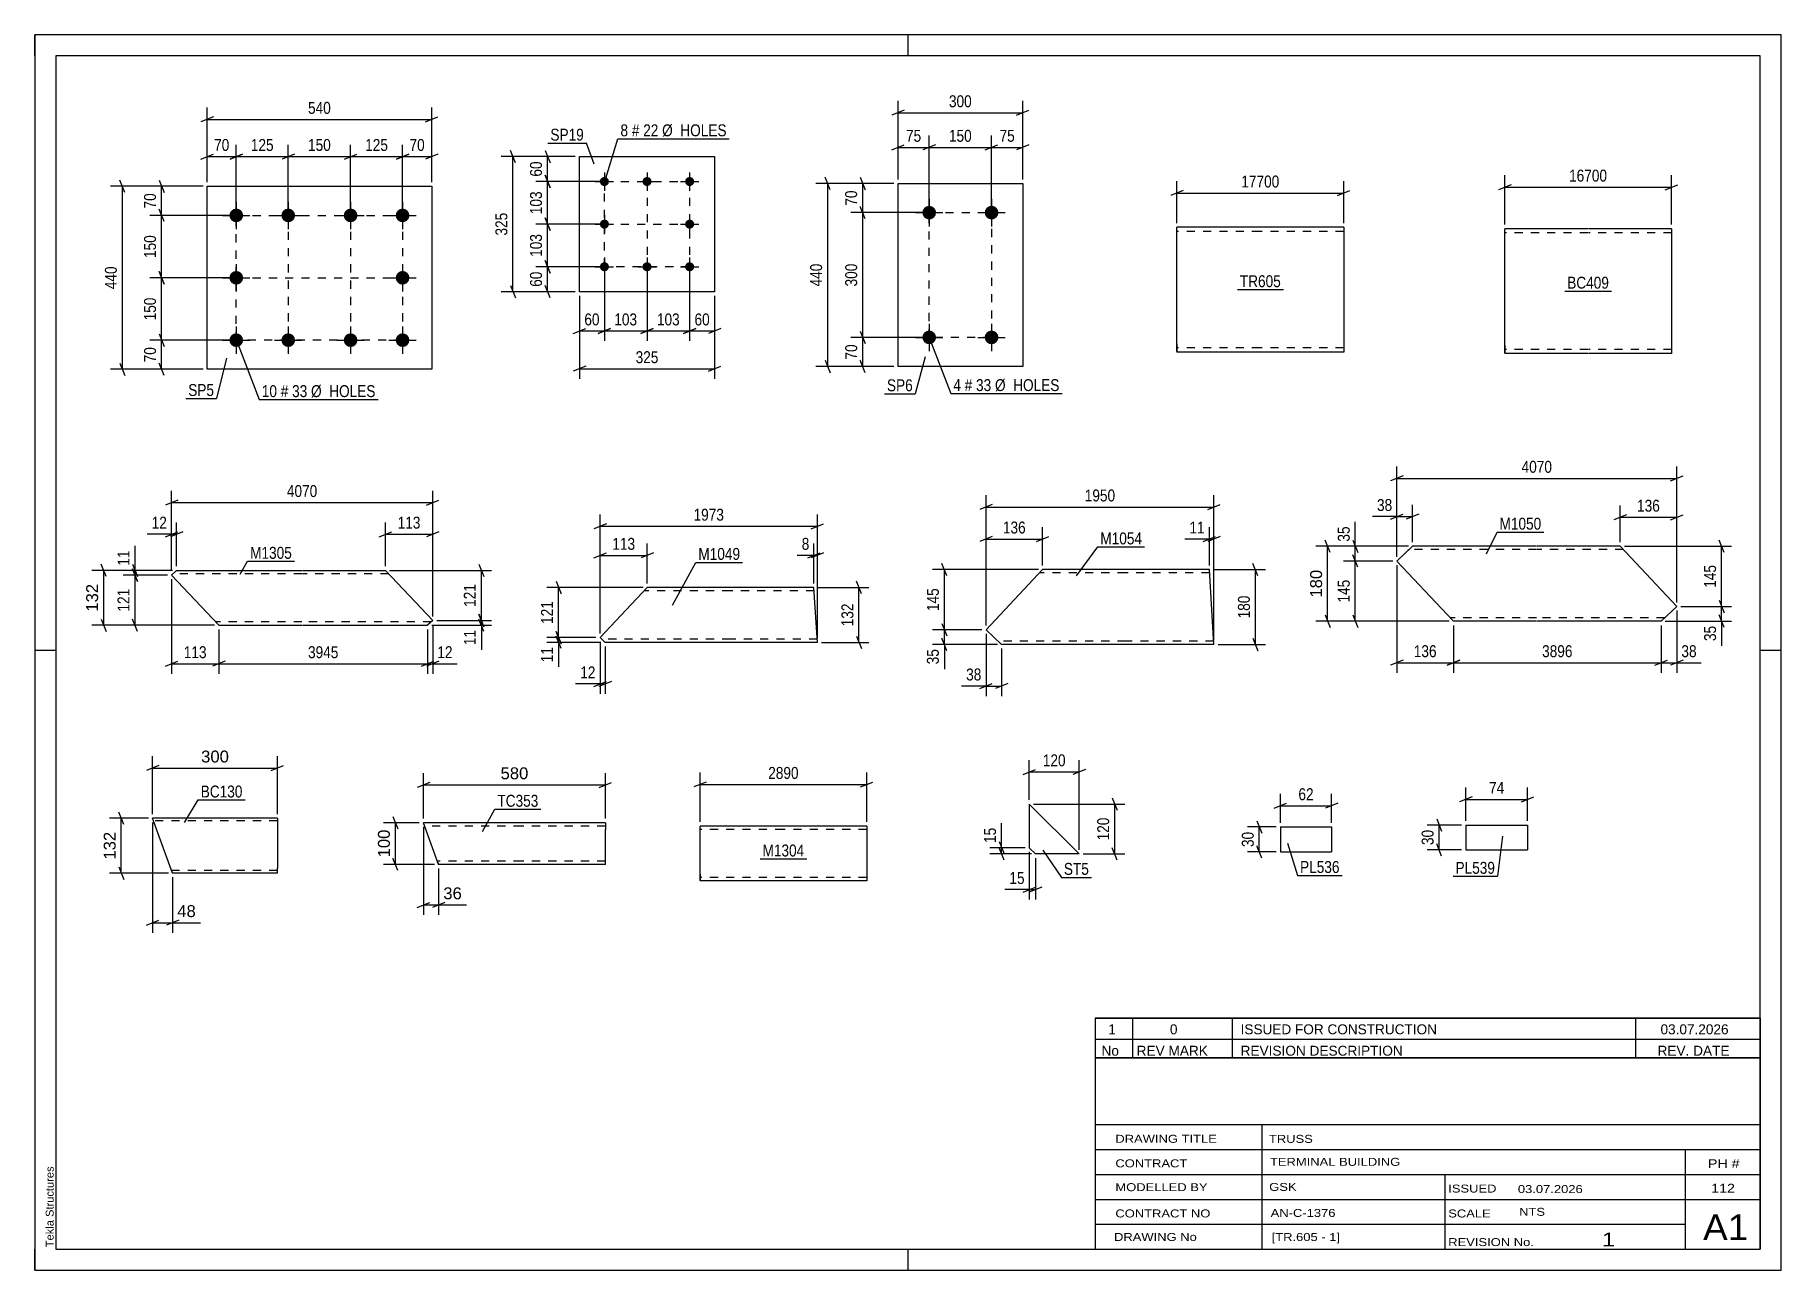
# Paper-space layout 'Layout1' of a CAD drawing. Header units: millimetres. Extents: x 0 to 420, y 0 to 297.
# The model-space entities are those that its viewports show. They can reach past a viewport. Long polylines and large blocks are cut down to what shows.
import ezdxf

# ---------------------------------------------------------------- set-up
doc = ezdxf.new("R2010")
doc.units = ezdxf.units.MM
doc.linetypes.add('DXK_LINE_DOT2', pattern=[3.9198, 1.9599, -1.9599])
doc.layers.add('Viewport layer', color=7, linetype='Continuous', plot=False)
doc.styles.add('Arial', font='ARIAL.TTF', dxfattribs={"height": 0.2})
doc.styles.add('Arial Narrow', font='ARIALN.TTF', dxfattribs={"height": 0.2})

# ---------------------------------------------------------------- blocks, each defined once
blk = doc.blocks.new('Unknown-761554479-1135')
at = {"color": 5, "linetype": 'Continuous'}
for p, q in [((420, 297), (0, 297)), ((0, 297), (0, 0)), ((0, 292), (0, 297)), ((210, 292), (210, 297)), ((420, 0), (420, 297)), ((415, 292), (5, 292)), ((5, 292), (5, 5)), ((415, 5), (415, 292)), ((5, 149), (0, 149)), ((420, 149), (415, 149)), ((0, 0), (0, 5)), ((5, 5), (415, 5)), ((210, 0), (210, 5)), ((0, 0), (420, 0))]:
    blk.add_line(p, q, dxfattribs=at)
at = {"color": 174, "linetype": 'Continuous', "style": 'Arial'}
blk.add_text('Tekla Structures', height=1.9102, rotation=90, dxfattribs=at).set_placement((4.5, 5.5))
blk = doc.blocks.new('Unknown-761554479-10939')
at = {"color": 7, "linetype": 'Continuous'}
for p, q in [((255, 51.05), (255, 5)), ((255, 51.05), (415, 51.05)), ((415, 51), (415, 5)), ((255, 35), (415, 35)), ((295.14, 35), (295.14, 5)), ((255, 29), (415, 29)), ((397, 5.05), (397, 29.05)), ((255, 23), (415, 23)), ((339.14, 23), (339.14, 5)), ((255, 17), (415, 17)), ((255, 11), (397, 11)), ((255, 5), (415, 5))]:
    blk.add_line(p, q, dxfattribs=at)
at = {"color": 7, "style": 'Arial Narrow'}
for s, height, width, p in [('DRAWING TITLE', 1.9089, 1.425378, (259.88, 30.61)), ('TRUSS ', 1.909, 1.425378, (296.81, 30.59)), ('CONTRACT', 1.909, 1.425378, (259.88, 24.71)), ('TERMINAL BUILDING', 1.9089, 1.425378, (297.06, 25.07)), ('MODELLED BY', 1.9089, 1.425378, (259.88, 18.98)), ('GSK', 1.909, 1.425378, (296.88, 19.04)), ('ISSUED', 1.909, 1.425378, (339.94, 18.64)), ('03.07.2026', 1.909, 1.425378, (356.69, 18.52)), ('CONTRACT NO', 1.9089, 1.425378, (259.88, 12.66)), ('AN-C-1376', 1.909, 1.425378, (297.23, 12.78)), ('SCALE', 1.909, 1.425378, (339.94, 12.65)), ('A1', 6.204, 1.25, (401.24, 7.2)), ('DRAWING No', 1.909, 1.425378, (259.56, 7)), ('[TR.605 - 1]', 1.9089, 1.425378, (297.46, 6.99)), ('1', 3.34, 1.5, (376.91, 5.68)), ('REVISION No.', 1.9089, 1.425378, (339.94, 5.77))]:
    blk.add_text(s, height=height, dxfattribs=dict(at, width=width)).set_placement(p)
at = {"color": 7, "linetype": 'Continuous', "style": 'Arial Narrow'}
for s, height, width, p in [('PH #', 2.1, 1.42538, (402.4, 24.55)), ('112', 2.1, 1.42538, (403.19, 18.65)), ('NTS', 1.909, 1.425378, (357, 13.05))]:
    blk.add_text(s, height=height, dxfattribs=dict(at, width=width)).set_placement(p)
blk = doc.blocks.new('Unknown-761554479-10940')
at = {"color": 7, "linetype": 'Continuous'}
for p, q in [((255, 60.55), (415, 60.55)), ((415, 60.55), (255, 60.55)), ((255, 60.55), (255, 55.55)), ((264, 60.55), (264, 55.55)), ((288, 60.55), (288, 55.55)), ((385, 60.55), (385, 55.55)), ((415, 60.55), (415, 55.55)), ((255, 55.55), (415, 55.55)), ((255, 55.55), (255, 51.05)), ((255, 55.55), (415, 55.55)), ((264, 55.55), (264, 51.05)), ((288, 55.55), (288, 51.05)), ((385, 55.55), (385, 51.05)), ((415, 55.55), (415, 51.05)), ((415, 51.05), (255, 51.05))]:
    blk.add_line(p, q, dxfattribs=at)
at = {"color": 7, "linetype": 'Continuous', "style": 'Arial Narrow'}
for s, height, width, p in [('1', 2.39, 1.196471, (258.16, 56.7)), ('0', 2.39, 1.196471, (273, 56.7)), ('ISSUED FOR CONSTRUCTION', 2.3861, 1.196471, (290, 56.7)), ('03.07.2026', 2.386, 1.196471, (391, 56.7)), ('No', 2.386, 1.2, (256.54, 51.55)), ('REV MARK', 2.386, 1.2, (265, 51.55)), ('REVISION DESCRIPTION', 2.3861, 1.2, (290, 51.55)), ('REV. DATE', 2.386, 1.2, (390.28, 51.55))]:
    blk.add_text(s, height=height, dxfattribs=dict(at, width=width)).set_placement(p)
blk = doc.blocks.new('Part-761554479-8003 - 8002')
at = {"color": 2, "linetype": 'Continuous'}
for p, q in [((135.95, 152.07), (147.29, 164.13)), ((167.29, 164.13), (147.29, 164.13)), ((187.39, 164.13), (167.39, 164.13)), ((188.21, 150.93), (187.39, 164.13)), ((137.15, 150.93), (135.95, 152.07)), ((167.29, 150.93), (137.15, 150.93)), ((188.21, 150.93), (167.39, 150.93))]:
    blk.add_line(p, q, dxfattribs=at)
at = {"color": 7, "linetype": 'DXK_LINE_DOT2'}
for p, q in [((167.29, 163.33), (146.54, 163.33)), ((187.44, 163.33), (167.39, 163.33)), ((167.29, 151.73), (136.3, 151.73)), ((188.16, 151.73), (167.39, 151.73)), ((188.16, 151.73), (188.15, 151.79))]:
    blk.add_line(p, q, dxfattribs=at)
blk = doc.blocks.new('Part-761554479-10515 - 10514')
at = {"color": 2, "linetype": 'Continuous'}
for p, q in [((58.31, 108.64), (28.31, 108.64)), ((33.12, 95.44), (28.31, 108.64)), ((58.31, 108.64), (58.31, 108.55)), ((58.31, 108.55), (58.31, 107.44)), ((58.31, 107.44), (58.31, 96.64)), ((58.31, 95.44), (58.31, 96.64)), ((58.31, 95.44), (33.12, 95.44))]:
    blk.add_line(p, q, dxfattribs=at)
at = {"color": 7, "linetype": 'DXK_LINE_DOT2'}
for p, q in [((58.31, 108.04), (28.53, 108.04)), ((58.31, 108.29), (58.31, 107.44)), ((58.31, 96.04), (32.9, 96.04)), ((32.99, 95.79), (33.12, 95.44)), ((58.31, 95.53), (58.31, 95.79)), ((58.31, 95.44), (58.31, 95.53))]:
    blk.add_line(p, q, dxfattribs=at)
blk = doc.blocks.new('Part-761554479-8016 - 8015')
at = {"color": 2, "linetype": 'Continuous'}
for p, q in [((179.98, 106.76), (159.98, 106.76)), ((159.98, 95.16), (159.98, 106.76)), ((200.08, 106.76), (180.08, 106.76)), ((200.08, 106.76), (200.08, 93.56)), ((159.98, 95.16), (159.98, 93.56)), ((179.98, 93.56), (159.98, 93.56)), ((200.08, 93.56), (180.08, 93.56))]:
    blk.add_line(p, q, dxfattribs=at)
at = {"color": 7, "linetype": 'DXK_LINE_DOT2'}
for p, q in [((179.98, 105.96), (159.98, 105.96)), ((200.08, 105.96), (180.08, 105.96)), ((159.98, 93.68), (159.98, 95.16)), ((159.98, 94.36), (159.98, 94.42)), ((179.98, 94.36), (159.98, 94.36)), ((200.08, 94.36), (180.08, 94.36)), ((200.08, 94.36), (200.08, 94.42))]:
    blk.add_line(p, q, dxfattribs=at)
blk = doc.blocks.new('Part-761554479-10531 - 10530')
at = {"color": 2, "linetype": 'Continuous'}
for p, q in [((117.1, 107.56), (93.46, 107.56)), ((97.1, 97.56), (93.46, 107.56)), ((137.2, 107.56), (117.2, 107.56)), ((137.2, 107.56), (137.2, 105.96)), ((137.2, 99.16), (137.2, 105.96)), ((117.1, 97.56), (97.1, 97.56)), ((137.2, 97.56), (117.2, 97.56)), ((137.2, 97.56), (137.2, 99.16))]:
    blk.add_line(p, q, dxfattribs=at)
at = {"color": 7, "linetype": 'DXK_LINE_DOT2'}
for p, q in [((117.1, 106.76), (93.75, 106.76)), ((137.2, 106.76), (117.2, 106.76)), ((137.2, 107.44), (137.2, 105.96)), ((117.1, 98.36), (96.81, 98.36)), ((96.93, 98.03), (97.1, 97.56)), ((137.2, 98.36), (117.2, 98.36)), ((137.2, 97.56), (137.2, 98.03))]:
    blk.add_line(p, q, dxfattribs=at)
blk = doc.blocks.new('Part-761554479-8032 - 8031')
at = {"color": 2, "linetype": 'Continuous'}
for p, q in [((329.65, 172.43), (327.59, 170.5)), ((331.35, 174.03), (329.65, 172.43)), ((361.2, 174.03), (331.35, 174.03)), ((381.3, 174.03), (361.3, 174.03)), ((381.3, 174.03), (394.91, 159.56)), ((339.7, 157.63), (327.59, 170.5)), ((341.2, 156.03), (339.7, 157.63)), ((361.2, 156.03), (341.2, 156.03)), ((391.15, 156.03), (361.3, 156.03)), ((391.15, 156.03), (394.91, 159.56))]:
    blk.add_line(p, q, dxfattribs=at)
at = {"color": 7, "linetype": 'DXK_LINE_DOT2'}
for p, q in [((331.35, 174.03), (330.3, 173.05)), ((361.2, 173.23), (330.5, 173.23)), ((382.05, 173.23), (361.3, 173.23)), ((341.09, 156.15), (339.7, 157.63)), ((361.2, 156.83), (340.45, 156.83)), ((392, 156.83), (361.3, 156.83))]:
    blk.add_line(p, q, dxfattribs=at)
blk = doc.blocks.new('Part-761554479-7996 - 7965')
at = {"color": 2, "linetype": 'Continuous'}
for p, q in [((34.08, 168.25), (32.87, 167.11)), ((34.08, 168.25), (64.22, 168.25)), ((64.32, 168.25), (84.32, 168.25)), ((84.32, 168.25), (95.67, 156.18)), ((32.87, 167.11), (44.22, 155.05)), ((95.67, 156.18), (94.46, 155.05)), ((44.22, 155.05), (64.22, 155.05)), ((64.32, 155.05), (94.46, 155.05))]:
    blk.add_line(p, q, dxfattribs=at)
at = {"color": 7, "linetype": 'DXK_LINE_DOT2'}
for p, q in [((64.22, 167.45), (33.23, 167.45)), ((85.07, 167.45), (64.32, 167.45)), ((64.22, 155.85), (43.47, 155.85)), ((95.31, 155.85), (64.32, 155.85))]:
    blk.add_line(p, q, dxfattribs=at)
blk = doc.blocks.new('Part-761554479-8065 - 8064')
at = {"color": 2, "linetype": 'Continuous'}
for p, q in [((130.98, 235.25), (130.98, 267.75)), ((130.98, 267.75), (163.48, 267.75)), ((163.48, 267.75), (163.48, 235.25)), ((163.48, 235.25), (130.98, 235.25))]:
    blk.add_line(p, q, dxfattribs=at)
blk = doc.blocks.new('Bolt-761554479-8066 - 8064')
at = {"linetype": 'Continuous'}
for points in [[(136.98, 262.85, -1), (136.98, 260.65, -1)], [(147.23, 262.85, -1), (147.23, 260.65, -1)], [(157.48, 262.85, -1), (157.48, 260.65, -1)], [(136.98, 252.6, -1), (136.98, 250.4, -1)], [(157.48, 252.6, -1), (157.48, 250.4, -1)], [(136.98, 242.35, -1), (136.98, 240.15, -1)], [(147.23, 242.35, -1), (147.23, 240.15, -1)], [(157.48, 242.35, -1), (157.48, 240.15, -1)]]:
    blk.add_hatch(color=1, dxfattribs=at).paths.add_polyline_path(points)
at = {"color": 1, "linetype": 'Continuous'}
for p, q in [((134.78, 261.75), (139.18, 261.75)), ((136.98, 263.95), (136.98, 259.55)), ((145.03, 261.75), (149.43, 261.75)), ((147.23, 263.95), (147.23, 259.55)), ((155.28, 261.75), (159.68, 261.75)), ((157.48, 263.95), (157.48, 259.55)), ((136.98, 253.7), (136.98, 249.3)), ((157.48, 253.7), (157.48, 249.3)), ((134.78, 251.5), (139.18, 251.5)), ((155.28, 251.5), (159.68, 251.5)), ((134.78, 241.25), (139.18, 241.25)), ((136.98, 243.45), (136.98, 239.05)), ((145.03, 241.25), (149.43, 241.25)), ((147.23, 243.45), (147.23, 239.05)), ((155.28, 241.25), (159.68, 241.25)), ((157.48, 243.45), (157.48, 239.05))]:
    blk.add_line(p, q, dxfattribs=at)
blk = doc.blocks.new('Part-761554479-8025 - 8024')
at = {"color": 2, "linetype": 'Continuous'}
for p, q in [((228.77, 153.97), (242.38, 168.44)), ((262.38, 168.44), (242.38, 168.44)), ((282.48, 168.44), (262.48, 168.44)), ((283.58, 150.44), (282.48, 168.44)), ((232.52, 150.44), (228.77, 153.97)), ((262.38, 150.44), (232.52, 150.44)), ((283.58, 150.44), (262.48, 150.44))]:
    blk.add_line(p, q, dxfattribs=at)
at = {"color": 7, "linetype": 'DXK_LINE_DOT2'}
for p, q in [((262.38, 167.64), (241.62, 167.64)), ((282.52, 167.64), (262.48, 167.64)), ((262.38, 151.24), (231.67, 151.24)), ((283.53, 151.24), (262.48, 151.24)), ((283.53, 151.24), (283.53, 151.3))]:
    blk.add_line(p, q, dxfattribs=at)
blk = doc.blocks.new('Part-761554479-8086 - 8085')
at = {"color": 2, "linetype": 'Continuous'}
for p, q in [((373.54, 250.39), (353.54, 250.39)), ((353.54, 222.39), (353.54, 250.39)), ((393.64, 250.39), (373.64, 250.39)), ((393.64, 250.39), (393.64, 220.39)), ((353.54, 222.39), (353.54, 220.39)), ((373.54, 220.39), (353.54, 220.39)), ((393.64, 220.39), (373.64, 220.39))]:
    blk.add_line(p, q, dxfattribs=at)
at = {"color": 7, "linetype": 'DXK_LINE_DOT2'}
for p, q in [((373.54, 249.39), (353.54, 249.39)), ((393.64, 249.39), (373.64, 249.39)), ((353.54, 220.54), (353.54, 222.39)), ((353.54, 221.39), (353.54, 221.47)), ((373.54, 221.39), (353.54, 221.39)), ((393.64, 221.39), (373.64, 221.39)), ((393.64, 221.39), (393.64, 221.47))]:
    blk.add_line(p, q, dxfattribs=at)
blk = doc.blocks.new('Part-761554479-8095 - 8094')
at = {"color": 2, "linetype": 'Continuous'}
for p, q in [((207.6, 217.27), (207.6, 261.27)), ((207.6, 261.27), (237.6, 261.27)), ((237.6, 261.27), (237.6, 217.27)), ((237.6, 217.27), (207.6, 217.27))]:
    blk.add_line(p, q, dxfattribs=at)
blk = doc.blocks.new('Bolt-761554479-8096 - 8094')
at = {"linetype": 'Continuous'}
for points in [[(215.1, 255.92, -1), (215.1, 252.62, -1)], [(230.1, 255.92, -1), (230.1, 252.62, -1)], [(215.1, 225.92, -1), (215.1, 222.62, -1)], [(230.1, 225.92, -1), (230.1, 222.62, -1)]]:
    blk.add_hatch(color=1, dxfattribs=at).paths.add_polyline_path(points)
at = {"color": 1, "linetype": 'Continuous'}
for p, q in [((215.1, 257.57), (215.1, 250.97)), ((230.1, 257.57), (230.1, 250.97)), ((211.8, 254.27), (218.4, 254.27)), ((226.8, 254.27), (233.4, 254.27)), ((215.1, 227.57), (215.1, 220.97)), ((230.1, 227.57), (230.1, 220.97)), ((211.8, 224.27), (218.4, 224.27)), ((226.8, 224.27), (233.4, 224.27))]:
    blk.add_line(p, q, dxfattribs=at)
blk = doc.blocks.new('Part-761554479-8103 - 8102')
at = {"color": 2, "linetype": 'Continuous'}
for p, q in [((41.43, 216.6), (41.43, 260.6)), ((41.43, 260.6), (95.43, 260.6)), ((95.43, 260.6), (95.43, 216.6)), ((95.43, 216.6), (41.43, 216.6))]:
    blk.add_line(p, q, dxfattribs=at)
blk = doc.blocks.new('Bolt-761554479-8104 - 8102')
at = {"linetype": 'Continuous'}
for points in [[(48.43, 255.25, -1), (48.43, 251.95, -1)], [(60.93, 255.25, -1), (60.93, 251.95, -1)], [(75.93, 255.25, -1), (75.93, 251.95, -1)], [(88.43, 255.25, -1), (88.43, 251.95, -1)], [(48.43, 240.25, -1), (48.43, 236.95, -1)], [(88.43, 240.25, -1), (88.43, 236.95, -1)], [(48.43, 225.25, -1), (48.43, 221.95, -1)], [(60.93, 225.25, -1), (60.93, 221.95, -1)], [(75.93, 225.25, -1), (75.93, 221.95, -1)], [(88.43, 225.25, -1), (88.43, 221.95, -1)]]:
    blk.add_hatch(color=1, dxfattribs=at).paths.add_polyline_path(points)
at = {"color": 1, "linetype": 'Continuous'}
for p, q in [((48.43, 256.9), (48.43, 250.3)), ((60.93, 256.9), (60.93, 250.3)), ((75.93, 256.9), (75.93, 250.3)), ((88.43, 256.9), (88.43, 250.3)), ((45.13, 253.6), (51.73, 253.6)), ((57.63, 253.6), (64.23, 253.6)), ((72.63, 253.6), (79.23, 253.6)), ((85.13, 253.6), (91.73, 253.6)), ((48.43, 241.9), (48.43, 235.3)), ((88.43, 241.9), (88.43, 235.3)), ((45.13, 238.6), (51.73, 238.6)), ((85.13, 238.6), (91.73, 238.6)), ((48.43, 226.9), (48.43, 220.3)), ((60.93, 226.9), (60.93, 220.3)), ((75.93, 226.9), (75.93, 220.3)), ((88.43, 226.9), (88.43, 220.3)), ((45.13, 223.6), (51.73, 223.6)), ((57.63, 223.6), (64.23, 223.6)), ((72.63, 223.6), (79.23, 223.6)), ((85.13, 223.6), (91.73, 223.6))]:
    blk.add_line(p, q, dxfattribs=at)
blk = doc.blocks.new('Part-761554479-8111 - 8110')
at = {"color": 2, "linetype": 'Continuous'}
for p, q in [((239.17, 112.06), (239.17, 101.56)), ((251.17, 100.06), (239.17, 112.06)), ((240.67, 100.06), (239.17, 101.56)), ((251.17, 100.06), (240.67, 100.06))]:
    blk.add_line(p, q, dxfattribs=at)
blk = doc.blocks.new('Part-761554479-8141 - 8140')
at = {"color": 2, "linetype": 'Continuous'}
for p, q in [((344.16, 107.02), (344.16, 101.02)), ((344.16, 107.02), (359.04, 107.02)), ((359.04, 107.02), (359.04, 101.02)), ((344.16, 101.02), (359.04, 101.02))]:
    blk.add_line(p, q, dxfattribs=at)
blk = doc.blocks.new('Part-761554479-8149 - 8148')
at = {"color": 2, "linetype": 'Continuous'}
for p, q in [((299.58, 106.55), (299.58, 100.55)), ((299.58, 106.55), (311.9, 106.55)), ((311.9, 106.55), (311.9, 100.55)), ((299.58, 100.55), (311.9, 100.55))]:
    blk.add_line(p, q, dxfattribs=at)
blk = doc.blocks.new('Part-761554479-8165 - 8164')
at = {"color": 2, "linetype": 'Continuous'}
for p, q in [((294.7, 250.75), (274.7, 250.75)), ((274.7, 222.75), (274.7, 250.75)), ((314.8, 250.75), (294.8, 250.75)), ((314.8, 250.75), (314.8, 220.75)), ((274.7, 222.75), (274.7, 220.75)), ((294.7, 220.75), (274.7, 220.75)), ((314.8, 220.75), (294.8, 220.75))]:
    blk.add_line(p, q, dxfattribs=at)
at = {"color": 7, "linetype": 'DXK_LINE_DOT2'}
for p, q in [((294.7, 249.75), (274.7, 249.75)), ((314.8, 249.75), (294.8, 249.75)), ((274.7, 220.9), (274.7, 222.75)), ((274.7, 221.75), (274.7, 221.83)), ((294.7, 221.75), (274.7, 221.75)), ((314.8, 221.75), (294.8, 221.75)), ((314.8, 221.75), (314.8, 221.83))]:
    blk.add_line(p, q, dxfattribs=at)
blk = doc.blocks.new('Rectangle-761554479-9544 - 8064')
at = {"color": 1, "linetype": 'DXK_LINE_DOT2'}
blk.add_lwpolyline([(136.98, 261.75), (157.48, 261.75), (157.48, 241.25), (136.98, 241.25), (136.98, 261.75)], close=True, dxfattribs=at)
blk = doc.blocks.new('Rectangle-761554479-9577 - 8094')
at = {"color": 1, "linetype": 'DXK_LINE_DOT2'}
blk.add_lwpolyline([(215.1, 254.27), (230.1, 254.27), (230.1, 224.27), (215.1, 224.27), (215.1, 254.27)], close=True, dxfattribs=at)
blk = doc.blocks.new('Rectangle-761554479-9501 - 8102')
at = {"color": 1, "linetype": 'DXK_LINE_DOT2'}
blk.add_lwpolyline([(48.43, 253.6), (88.43, 253.6), (88.43, 223.6), (48.43, 223.6), (48.43, 253.6)], close=True, dxfattribs=at)
blk = doc.blocks.new('Line-761554479-9554 - 8064')
at = {"color": 1, "linetype": 'DXK_LINE_DOT2'}
blk.add_line((136.98, 251.5), (157.48, 251.5), dxfattribs=at)
blk = doc.blocks.new('Line-761554479-9511 - 8102')
at = {"color": 1, "linetype": 'DXK_LINE_DOT2'}
blk.add_line((60.93, 253.6), (60.93, 223.6), dxfattribs=at)
blk = doc.blocks.new('Line-761554479-9561 - 8064')
at = {"color": 1, "linetype": 'DXK_LINE_DOT2'}
blk.add_line((147.23, 261.75), (147.23, 241.25), dxfattribs=at)
blk = doc.blocks.new('Line-761554479-9518 - 8102')
at = {"color": 1, "linetype": 'DXK_LINE_DOT2'}
blk.add_line((75.93, 253.6), (75.93, 223.6), dxfattribs=at)
blk = doc.blocks.new('Line-761554479-9525 - 8102')
at = {"color": 1, "linetype": 'DXK_LINE_DOT2'}
blk.add_line((48.43, 238.6), (88.43, 238.6), dxfattribs=at)
blk = doc.blocks.new('StraightDimension-761554479-8233 - 8002')
at = {"color": 7, "linetype": 'Continuous'}
for p, q in [((135.95, 151.07), (135.95, 138.53)), ((137.15, 149.93), (137.15, 138.53)), ((134.45, 140.33), (137.45, 141.53)), ((138.65, 141.53), (135.65, 140.33)), ((135.95, 140.93), (137.15, 140.93))]:
    blk.add_line(p, q, dxfattribs=at)
at = {"color": 0}
blk.add_wipeout([(135.42, 141.68), (135.42, 145.88), (130.56, 145.88), (130.56, 141.68)], dxfattribs=at)
at = {"color": 7, "linetype": 'Continuous'}
blk.add_line((135.95, 140.93), (130.04, 140.93), dxfattribs=at)
blk.add_line((135.95, 140.93), (130.04, 140.93), dxfattribs=at)
at = {"color": 3, "style": 'Arial Narrow'}
blk.add_text('12', height=2.863, dxfattribs=at).set_placement((131.16, 142.28))
blk = doc.blocks.new('StraightDimension-761554479-8225 - 8002')
at = {"color": 7, "linetype": 'Continuous'}
for p, q in [((185.89, 171.24), (188.89, 172.44)), ((189.71, 172.44), (186.71, 171.24)), ((187.39, 165.13), (187.39, 174.69)), ((188.21, 151.93), (188.21, 174.69)), ((187.39, 171.84), (188.21, 171.84))]:
    blk.add_line(p, q, dxfattribs=at)
at = {"color": 0}
blk.add_wipeout([(186.87, 172.59), (186.87, 176.79), (183.84, 176.79), (183.84, 172.59)], dxfattribs=at)
at = {"color": 7, "linetype": 'Continuous'}
blk.add_line((187.39, 171.84), (183.32, 171.84), dxfattribs=at)
blk.add_line((187.39, 171.84), (183.32, 171.84), dxfattribs=at)
at = {"color": 3, "style": 'Arial Narrow'}
blk.add_text('8', height=2.86, dxfattribs=at).set_placement((184.44, 173.19))
blk = doc.blocks.new('StraightDimension-761554479-8245 - 8002')
at = {"color": 7, "linetype": 'Continuous'}
for p, q in [((188.39, 164.13), (200.61, 164.13)), ((198.81, 162.63), (197.61, 165.63)), ((198.21, 150.93), (198.21, 164.13)), ((197.61, 152.43), (198.81, 149.43)), ((189.21, 150.93), (200.61, 150.93))]:
    blk.add_line(p, q, dxfattribs=at)
at = {"color": 0}
blk.add_wipeout([(197.46, 160.88), (193.26, 160.88), (193.26, 154.19), (197.46, 154.19)], dxfattribs=at)
at = {"color": 3, "style": 'Arial Narrow'}
blk.add_text('132', height=2.863, rotation=90.0002, dxfattribs=at).set_placement((196.86, 154.79))
blk = doc.blocks.new('StraightDimension-761554479-8229 - 8002')
at = {"color": 7, "linetype": 'Continuous'}
for p, q in [((134.45, 171.24), (137.45, 172.44)), ((135.95, 153.07), (135.95, 174.69)), ((148.79, 172.44), (145.79, 171.24)), ((147.29, 165.13), (147.29, 174.69)), ((135.95, 171.84), (147.29, 171.84))]:
    blk.add_line(p, q, dxfattribs=at)
at = {"color": 0}
blk.add_wipeout([(144.96, 172.59), (144.96, 176.79), (138.28, 176.79), (138.28, 172.59)], dxfattribs=at)
at = {"color": 3, "style": 'Arial Narrow'}
blk.add_text('113', height=2.863, dxfattribs=at).set_placement((138.88, 173.19))
blk = doc.blocks.new('StraightDimension-761554479-8251 - 8002')
at = {"color": 7, "linetype": 'Continuous'}
for p, q in [((135.95, 153.07), (135.95, 181.7)), ((188.21, 151.93), (188.21, 181.7)), ((137.45, 179.45), (134.45, 178.25)), ((135.95, 178.85), (188.21, 178.85)), ((186.71, 178.25), (189.71, 179.45))]:
    blk.add_line(p, q, dxfattribs=at)
at = {"color": 0}
blk.add_wipeout([(166.33, 179.6), (166.33, 183.8), (157.82, 183.8), (157.82, 179.6)], dxfattribs=at)
at = {"color": 3, "style": 'Arial Narrow'}
blk.add_text('1973', height=2.863, dxfattribs=at).set_placement((158.42, 180.2))
blk = doc.blocks.new('StraightDimension-761554479-9822 - 8002')
at = {"color": 7, "linetype": 'Continuous'}
for p, q in [((146.29, 164.13), (123.1, 164.13)), ((125.35, 165.63), (126.55, 162.63)), ((125.95, 152.07), (125.95, 164.13)), ((134.95, 152.07), (123.1, 152.07)), ((126.55, 150.57), (125.35, 153.57))]:
    blk.add_line(p, q, dxfattribs=at)
at = {"color": 0}
blk.add_wipeout([(125.2, 161.44), (121, 161.44), (121, 154.76), (125.2, 154.76)], dxfattribs=at)
at = {"color": 3, "style": 'Arial Narrow'}
blk.add_text('121', height=2.863, rotation=90.0002, dxfattribs=at).set_placement((124.6, 155.36))
blk = doc.blocks.new('StraightDimension-761554479-9823 - 8002')
at = {"color": 7, "linetype": 'Continuous'}
for p, q in [((134.95, 152.07), (123.1, 152.07)), ((125.35, 153.57), (126.55, 150.57)), ((126.55, 149.43), (125.35, 152.43)), ((125.95, 150.93), (125.95, 152.07)), ((136.15, 150.93), (123.1, 150.93))]:
    blk.add_line(p, q, dxfattribs=at)
at = {"color": 0}
blk.add_wipeout([(125.2, 150.41), (121, 150.41), (121, 145.55), (125.2, 145.55)], dxfattribs=at)
at = {"color": 7, "linetype": 'Continuous'}
blk.add_line((125.95, 150.93), (125.95, 145.03), dxfattribs=at)
blk.add_line((125.95, 150.93), (125.95, 145.03), dxfattribs=at)
at = {"color": 3, "style": 'Arial Narrow'}
blk.add_text('11', height=2.863, rotation=90.0002, dxfattribs=at).set_placement((124.6, 146.15))
blk = doc.blocks.new('StraightDimension-761554479-10538 - 10514')
at = {"color": 7, "linetype": 'Continuous'}
for p, q in [((28.31, 109.64), (28.31, 123.55)), ((58.31, 109.64), (58.31, 123.55)), ((29.81, 121.3), (26.81, 120.1)), ((28.31, 120.7), (58.31, 120.7)), ((56.81, 120.1), (59.81, 121.3))]:
    blk.add_line(p, q, dxfattribs=at)
at = {"color": 0}
blk.add_wipeout([(47.25, 121.45), (47.25, 125.65), (39.38, 125.65), (39.38, 121.45)], dxfattribs=at)
at = {"color": 3, "style": 'Arial'}
blk.add_text('300', height=2.865, dxfattribs=at).set_placement((39.98, 122.05))
blk = doc.blocks.new('StraightDimension-761554479-10549 - 10514')
at = {"color": 7, "linetype": 'Continuous'}
for p, q in [((21.37, 107.14), (20.17, 110.14)), ((27.31, 108.64), (17.92, 108.64)), ((20.77, 95.44), (20.77, 108.64)), ((20.17, 96.94), (21.37, 93.94)), ((32.12, 95.44), (17.92, 95.44))]:
    blk.add_line(p, q, dxfattribs=at)
at = {"color": 0}
blk.add_wipeout([(20.02, 105.97), (15.82, 105.97), (15.82, 98.1), (20.02, 98.1)], dxfattribs=at)
at = {"color": 3, "style": 'Arial'}
blk.add_text('132', height=2.865, rotation=90.0002, dxfattribs=at).set_placement((19.42, 98.7))
blk = doc.blocks.new('StraightDimension-761554479-10569 - 10514')
at = {"color": 7, "linetype": 'Continuous'}
for p, q in [((28.31, 107.64), (28.31, 81.13)), ((33.12, 94.44), (33.12, 81.13)), ((26.81, 82.93), (29.81, 84.13)), ((34.62, 84.13), (31.62, 82.93)), ((28.31, 83.53), (33.12, 83.53))]:
    blk.add_line(p, q, dxfattribs=at)
at = {"color": 0}
blk.add_wipeout([(39.29, 84.28), (39.29, 88.48), (33.64, 88.48), (33.64, 84.28)], dxfattribs=at)
at = {"color": 7, "linetype": 'Continuous'}
blk.add_line((33.12, 83.53), (39.82, 83.53), dxfattribs=at)
blk.add_line((33.12, 83.53), (39.82, 83.53), dxfattribs=at)
at = {"color": 3, "style": 'Arial'}
blk.add_text('48', height=2.865, dxfattribs=at).set_placement((34.24, 84.88))
blk = doc.blocks.new('StraightDimension-761554479-8255 - 8015')
at = {"color": 7, "linetype": 'Continuous'}
for p, q in [((159.98, 107.76), (159.98, 119.61)), ((200.08, 107.76), (200.08, 119.61)), ((161.48, 117.36), (158.48, 116.16)), ((159.98, 116.76), (200.08, 116.76)), ((198.58, 116.16), (201.58, 117.36))]:
    blk.add_line(p, q, dxfattribs=at)
at = {"color": 0}
blk.add_wipeout([(184.29, 117.51), (184.29, 121.71), (175.78, 121.71), (175.78, 117.51)], dxfattribs=at)
at = {"color": 3, "style": 'Arial Narrow'}
blk.add_text('2890', height=2.863, dxfattribs=at).set_placement((176.38, 118.11))
blk = doc.blocks.new('StraightDimension-761554479-10623 - 10530')
at = {"color": 7, "linetype": 'Continuous'}
for p, q in [((92.46, 107.56), (83.87, 107.56)), ((86.12, 109.06), (87.32, 106.06)), ((86.72, 97.56), (86.72, 107.56)), ((96.1, 97.56), (83.87, 97.56)), ((87.32, 96.06), (86.12, 99.06))]:
    blk.add_line(p, q, dxfattribs=at)
at = {"color": 0}
blk.add_wipeout([(85.97, 106.5), (81.77, 106.5), (81.77, 98.63), (85.97, 98.63)], dxfattribs=at)
at = {"color": 3, "style": 'Arial'}
blk.add_text('100', height=2.865, rotation=90.0002, dxfattribs=at).set_placement((85.37, 99.23))
blk = doc.blocks.new('StraightDimension-761554479-10594 - 10530')
at = {"color": 7, "linetype": 'Continuous'}
for p, q in [((93.46, 108.56), (93.46, 119.52)), ((137.2, 108.56), (137.2, 119.52)), ((94.96, 117.27), (91.96, 116.07)), ((93.46, 116.67), (137.2, 116.67)), ((135.7, 116.07), (138.7, 117.27))]:
    blk.add_line(p, q, dxfattribs=at)
at = {"color": 0}
blk.add_wipeout([(119.27, 117.42), (119.27, 121.62), (111.4, 121.62), (111.4, 117.42)], dxfattribs=at)
at = {"color": 3, "style": 'Arial'}
blk.add_text('580', height=2.865, dxfattribs=at).set_placement((112, 118.02))
blk = doc.blocks.new('StraightDimension-761554479-10605 - 10530')
at = {"color": 7, "linetype": 'Continuous'}
for p, q in [((93.46, 106.56), (93.46, 85.41)), ((97.1, 96.56), (97.1, 85.41)), ((91.96, 87.21), (94.96, 88.41)), ((98.6, 88.41), (95.6, 87.21)), ((93.46, 87.81), (97.1, 87.81))]:
    blk.add_line(p, q, dxfattribs=at)
at = {"color": 0}
blk.add_wipeout([(103.27, 88.56), (103.27, 92.76), (97.63, 92.76), (97.63, 88.56)], dxfattribs=at)
at = {"color": 7, "linetype": 'Continuous'}
blk.add_line((97.1, 87.81), (103.8, 87.81), dxfattribs=at)
blk.add_line((97.1, 87.81), (103.8, 87.81), dxfattribs=at)
at = {"color": 3, "style": 'Arial'}
blk.add_text('36', height=2.865, dxfattribs=at).set_placement((98.23, 89.16))
blk = doc.blocks.new('StraightDimension-761554479-8301 - 8031')
at = {"color": 7, "linetype": 'Continuous'}
for p, q in [((326.09, 180.58), (329.09, 181.78)), ((327.59, 171.5), (327.59, 184.03)), ((327.59, 181.18), (331.35, 181.18)), ((332.85, 181.78), (329.85, 180.58)), ((331.35, 175.03), (331.35, 184.03))]:
    blk.add_line(p, q, dxfattribs=at)
at = {"color": 0}
blk.add_wipeout([(327.07, 181.93), (327.07, 186.13), (322.21, 186.13), (322.21, 181.93)], dxfattribs=at)
at = {"color": 7, "linetype": 'Continuous'}
blk.add_line((327.59, 181.18), (321.69, 181.18), dxfattribs=at)
blk.add_line((327.59, 181.18), (321.69, 181.18), dxfattribs=at)
at = {"color": 3, "style": 'Arial Narrow'}
blk.add_text('38', height=2.863, dxfattribs=at).set_placement((322.81, 182.53))
blk = doc.blocks.new('StraightDimension-761554479-8313 - 8031')
at = {"color": 7, "linetype": 'Continuous'}
for p, q in [((382.3, 174.03), (408.1, 174.03)), ((406.3, 172.53), (405.1, 175.53)), ((405.7, 159.56), (405.7, 174.03)), ((405.1, 161.06), (406.3, 158.06)), ((395.91, 159.56), (408.1, 159.56))]:
    blk.add_line(p, q, dxfattribs=at)
at = {"color": 0}
blk.add_wipeout([(404.95, 170.14), (400.75, 170.14), (400.75, 163.46), (404.95, 163.46)], dxfattribs=at)
at = {"color": 3, "style": 'Arial Narrow'}
blk.add_text('145', height=2.863, rotation=90.0002, dxfattribs=at).set_placement((404.35, 164.06))
blk = doc.blocks.new('StraightDimension-761554479-8305 - 8031')
at = {"color": 7, "linetype": 'Continuous'}
for p, q in [((330.35, 174.03), (314.74, 174.03)), ((316.99, 175.53), (318.19, 172.53)), ((317.59, 170.5), (317.59, 174.03)), ((326.59, 170.5), (314.74, 170.5)), ((318.19, 169), (316.99, 172))]:
    blk.add_line(p, q, dxfattribs=at)
at = {"color": 0}
blk.add_wipeout([(316.84, 179.41), (312.64, 179.41), (312.64, 174.56), (316.84, 174.56)], dxfattribs=at)
at = {"color": 7, "linetype": 'Continuous'}
blk.add_line((317.59, 174.03), (317.59, 179.94), dxfattribs=at)
blk.add_line((317.59, 174.03), (317.59, 179.94), dxfattribs=at)
at = {"color": 3, "style": 'Arial Narrow'}
blk.add_text('35', height=2.863, rotation=90.0002, dxfattribs=at).set_placement((316.24, 175.16))
blk = doc.blocks.new('StraightDimension-761554479-8297 - 8031')
at = {"color": 7, "linetype": 'Continuous'}
for p, q in [((382.8, 181.62), (379.8, 180.42)), ((381.3, 175.03), (381.3, 183.87)), ((381.3, 181.02), (394.91, 181.02)), ((393.41, 180.42), (396.41, 181.62)), ((394.91, 160.56), (394.91, 183.87))]:
    blk.add_line(p, q, dxfattribs=at)
at = {"color": 0}
blk.add_wipeout([(391.45, 181.77), (391.45, 185.97), (384.76, 185.97), (384.76, 181.77)], dxfattribs=at)
at = {"color": 3, "style": 'Arial Narrow'}
blk.add_text('136', height=2.863, dxfattribs=at).set_placement((385.36, 182.37))
blk = doc.blocks.new('StraightDimension-761554479-8314 - 8031')
at = {"color": 7, "linetype": 'Continuous'}
for p, q in [((405.1, 161.06), (406.3, 158.06)), ((392.15, 156.03), (408.1, 156.03)), ((395.91, 159.56), (408.1, 159.56)), ((406.3, 154.53), (405.1, 157.53)), ((405.7, 156.03), (405.7, 159.56))]:
    blk.add_line(p, q, dxfattribs=at)
at = {"color": 0}
blk.add_wipeout([(404.95, 155.51), (400.75, 155.51), (400.75, 150.65), (404.95, 150.65)], dxfattribs=at)
at = {"color": 7, "linetype": 'Continuous'}
blk.add_line((405.7, 156.03), (405.7, 150.13), dxfattribs=at)
blk.add_line((405.7, 156.03), (405.7, 150.13), dxfattribs=at)
at = {"color": 3, "style": 'Arial Narrow'}
blk.add_text('35', height=2.863, rotation=90.0002, dxfattribs=at).set_placement((404.35, 151.25))
blk = doc.blocks.new('StraightDimension-761554479-8306 - 8031')
at = {"color": 7, "linetype": 'Continuous'}
for p, q in [((326.59, 170.5), (314.74, 170.5)), ((318.19, 169), (316.99, 172)), ((317.59, 156.03), (317.59, 170.5)), ((340.2, 156.03), (314.74, 156.03)), ((316.99, 157.53), (318.19, 154.53))]:
    blk.add_line(p, q, dxfattribs=at)
at = {"color": 0}
blk.add_wipeout([(316.84, 166.61), (312.64, 166.61), (312.64, 159.92), (316.84, 159.92)], dxfattribs=at)
at = {"color": 3, "style": 'Arial Narrow'}
blk.add_text('145', height=2.863, rotation=90.0002, dxfattribs=at).set_placement((316.24, 160.52))
blk = doc.blocks.new('StraightDimension-761554479-8321 - 8031')
at = {"color": 7, "linetype": 'Continuous'}
for p, q in [((327.59, 171.5), (327.59, 193.22)), ((394.91, 160.56), (394.91, 193.22)), ((329.09, 190.97), (326.09, 189.77)), ((327.59, 190.37), (394.91, 190.37)), ((393.41, 189.77), (396.41, 190.97))]:
    blk.add_line(p, q, dxfattribs=at)
at = {"color": 0}
blk.add_wipeout([(365.51, 191.12), (365.51, 195.32), (356.99, 195.32), (356.99, 191.12)], dxfattribs=at)
at = {"color": 3, "style": 'Arial Narrow'}
blk.add_text('4070', height=2.863, dxfattribs=at).set_placement((357.59, 191.72))
blk = doc.blocks.new('StraightDimension-761554479-10073 - 8031')
at = {"color": 7, "linetype": 'Continuous'}
for p, q in [((394.91, 158.56), (394.91, 143.63)), ((391.15, 155.03), (391.15, 143.63)), ((389.65, 145.43), (392.65, 146.63)), ((391.15, 146.03), (394.91, 146.03)), ((396.41, 146.63), (393.41, 145.43))]:
    blk.add_line(p, q, dxfattribs=at)
at = {"color": 0}
blk.add_wipeout([(400.29, 146.78), (400.29, 150.98), (395.43, 150.98), (395.43, 146.78)], dxfattribs=at)
at = {"color": 7, "linetype": 'Continuous'}
blk.add_line((394.91, 146.03), (400.81, 146.03), dxfattribs=at)
blk.add_line((394.91, 146.03), (400.81, 146.03), dxfattribs=at)
at = {"color": 3, "style": 'Arial Narrow'}
blk.add_text('38', height=2.863, dxfattribs=at).set_placement((396.03, 147.38))
blk = doc.blocks.new('StraightDimension-761554479-10074 - 8031')
at = {"color": 7, "linetype": 'Continuous'}
for p, q in [((341.2, 155.03), (341.2, 143.63)), ((391.15, 155.03), (391.15, 143.63)), ((342.7, 146.63), (339.7, 145.43)), ((341.2, 146.03), (391.15, 146.03)), ((389.65, 145.43), (392.65, 146.63))]:
    blk.add_line(p, q, dxfattribs=at)
at = {"color": 0}
blk.add_wipeout([(370.43, 146.78), (370.43, 150.98), (361.92, 150.98), (361.92, 146.78)], dxfattribs=at)
at = {"color": 3, "style": 'Arial Narrow'}
blk.add_text('3896', height=2.863, dxfattribs=at).set_placement((362.52, 147.38))
blk = doc.blocks.new('StraightDimension-761554479-10075 - 8031')
at = {"color": 7, "linetype": 'Continuous'}
for p, q in [((327.59, 169.5), (327.59, 143.63)), ((341.2, 155.03), (341.2, 143.63)), ((329.09, 146.63), (326.09, 145.43)), ((327.59, 146.03), (341.2, 146.03)), ((339.7, 145.43), (342.7, 146.63))]:
    blk.add_line(p, q, dxfattribs=at)
at = {"color": 0}
blk.add_wipeout([(337.74, 146.78), (337.74, 150.98), (331.06, 150.98), (331.06, 146.78)], dxfattribs=at)
at = {"color": 3, "style": 'Arial Narrow'}
blk.add_text('136', height=2.863, dxfattribs=at).set_placement((331.66, 147.38))
blk = doc.blocks.new('StraightDimension-761554479-10146 - 8031')
at = {"color": 7, "linetype": 'Continuous'}
for p, q in [((330.35, 174.03), (308.09, 174.03)), ((311.54, 172.53), (310.34, 175.53)), ((310.94, 156.03), (310.94, 174.03)), ((340.2, 156.03), (308.09, 156.03)), ((310.34, 157.53), (311.54, 154.53))]:
    blk.add_line(p, q, dxfattribs=at)
at = {"color": 0}
blk.add_wipeout([(310.19, 168.97), (305.99, 168.97), (305.99, 161.1), (310.19, 161.1)], dxfattribs=at)
at = {"color": 3, "style": 'Arial'}
blk.add_text('180', height=2.865, rotation=90.0002, dxfattribs=at).set_placement((309.59, 161.7))
blk = doc.blocks.new('StraightDimension-761554479-8201 - 7965')
at = {"color": 7, "linetype": 'Continuous'}
for p, q in [((31.37, 176.34), (34.37, 177.54)), ((35.58, 177.54), (32.58, 176.34)), ((32.87, 168.11), (32.87, 179.79)), ((32.87, 176.94), (34.08, 176.94)), ((34.08, 169.25), (34.08, 179.79))]:
    blk.add_line(p, q, dxfattribs=at)
at = {"color": 0}
blk.add_wipeout([(32.35, 177.69), (32.35, 181.89), (27.49, 181.89), (27.49, 177.69)], dxfattribs=at)
at = {"color": 7, "linetype": 'Continuous'}
blk.add_line((32.87, 176.94), (26.97, 176.94), dxfattribs=at)
blk.add_line((32.87, 176.94), (26.97, 176.94), dxfattribs=at)
at = {"color": 3, "style": 'Arial Narrow'}
blk.add_text('12', height=2.863, dxfattribs=at).set_placement((28.09, 178.29))
blk = doc.blocks.new('StraightDimension-761554479-9674 - 7965')
at = {"color": 7, "linetype": 'Continuous'}
for p, q in [((85.32, 168.25), (109.78, 168.25)), ((106.78, 169.75), (107.98, 166.75)), ((107.38, 156.18), (107.38, 168.25)), ((96.67, 156.18), (109.78, 156.18)), ((107.98, 154.68), (106.78, 157.68))]:
    blk.add_line(p, q, dxfattribs=at)
at = {"color": 0}
blk.add_wipeout([(106.63, 165.56), (102.43, 165.56), (102.43, 158.87), (106.63, 158.87)], dxfattribs=at)
at = {"color": 3, "style": 'Arial Narrow'}
blk.add_text('121', height=2.863, rotation=90.0002, dxfattribs=at).set_placement((106.03, 159.47))
blk = doc.blocks.new('StraightDimension-761554479-8221 - 7965')
at = {"color": 7, "linetype": 'Continuous'}
for p, q in [((34.37, 185.14), (31.37, 183.94)), ((32.87, 168.11), (32.87, 187.39)), ((94.17, 183.94), (97.17, 185.14)), ((95.67, 157.18), (95.67, 187.39)), ((32.87, 184.54), (95.67, 184.54))]:
    blk.add_line(p, q, dxfattribs=at)
at = {"color": 0}
blk.add_wipeout([(68.53, 185.29), (68.53, 189.49), (60.01, 189.49), (60.01, 185.29)], dxfattribs=at)
at = {"color": 3, "style": 'Arial Narrow'}
blk.add_text('4070', height=2.863, dxfattribs=at).set_placement((60.61, 185.89))
blk = doc.blocks.new('StraightDimension-761554479-8197 - 7965')
at = {"color": 7, "linetype": 'Continuous'}
for p, q in [((82.82, 176.34), (85.82, 177.54)), ((84.32, 169.25), (84.32, 179.79)), ((84.32, 176.94), (95.67, 176.94)), ((97.17, 177.54), (94.17, 176.34)), ((95.67, 157.18), (95.67, 179.79))]:
    blk.add_line(p, q, dxfattribs=at)
at = {"color": 0}
blk.add_wipeout([(93.34, 177.69), (93.34, 181.89), (86.65, 181.89), (86.65, 177.69)], dxfattribs=at)
at = {"color": 3, "style": 'Arial Narrow'}
blk.add_text('113', height=2.863, dxfattribs=at).set_placement((87.25, 178.29))
blk = doc.blocks.new('StraightDimension-761554479-9591 - 7965')
at = {"color": 7, "linetype": 'Continuous'}
for p, q in [((33.08, 168.25), (21.24, 168.25)), ((23.49, 169.75), (24.69, 166.75)), ((24.69, 165.61), (23.49, 168.61)), ((24.09, 167.11), (24.09, 168.25)), ((31.87, 167.11), (21.24, 167.11))]:
    blk.add_line(p, q, dxfattribs=at)
at = {"color": 0}
blk.add_wipeout([(23.34, 173.63), (19.14, 173.63), (19.14, 168.77), (23.34, 168.77)], dxfattribs=at)
at = {"color": 7, "linetype": 'Continuous'}
blk.add_line((24.09, 168.25), (24.09, 174.15), dxfattribs=at)
blk.add_line((24.09, 168.25), (24.09, 174.15), dxfattribs=at)
at = {"color": 3, "style": 'Arial Narrow'}
blk.add_text('11', height=2.863, rotation=90.0002, dxfattribs=at).set_placement((22.74, 169.37))
blk = doc.blocks.new('StraightDimension-761554479-9801 - 7965')
at = {"color": 7, "linetype": 'Continuous'}
for p, q in [((33.08, 168.25), (13.69, 168.25)), ((17.14, 166.75), (15.94, 169.75)), ((16.54, 155.05), (16.54, 168.25)), ((15.94, 156.55), (17.14, 153.55)), ((43.22, 155.05), (13.69, 155.05))]:
    blk.add_line(p, q, dxfattribs=at)
at = {"color": 0}
blk.add_wipeout([(15.79, 165.58), (11.59, 165.58), (11.59, 157.71), (15.79, 157.71)], dxfattribs=at)
at = {"color": 3, "style": 'Arial'}
blk.add_text('132', height=2.865, rotation=90.0002, dxfattribs=at).set_placement((15.19, 158.31))
blk = doc.blocks.new('StraightDimension-761554479-9592 - 7965')
at = {"color": 7, "linetype": 'Continuous'}
for p, q in [((23.49, 168.61), (24.69, 165.61)), ((31.87, 167.11), (21.24, 167.11)), ((24.09, 155.05), (24.09, 167.11)), ((24.69, 153.55), (23.49, 156.55)), ((43.22, 155.05), (21.24, 155.05))]:
    blk.add_line(p, q, dxfattribs=at)
at = {"color": 0}
blk.add_wipeout([(23.34, 164.42), (19.14, 164.42), (19.14, 157.74), (23.34, 157.74)], dxfattribs=at)
at = {"color": 3, "style": 'Arial Narrow'}
blk.add_text('121', height=2.863, rotation=90.0002, dxfattribs=at).set_placement((22.74, 158.34))
blk = doc.blocks.new('StraightDimension-761554479-9675 - 7965')
at = {"color": 7, "linetype": 'Continuous'}
for p, q in [((96.67, 156.18), (109.78, 156.18)), ((106.78, 157.68), (107.98, 154.68)), ((107.98, 153.55), (106.78, 156.55)), ((107.38, 155.05), (107.38, 156.18)), ((95.46, 155.05), (109.78, 155.05))]:
    blk.add_line(p, q, dxfattribs=at)
at = {"color": 0}
blk.add_wipeout([(106.63, 154.52), (102.43, 154.52), (102.43, 149.67), (106.63, 149.67)], dxfattribs=at)
at = {"color": 7, "linetype": 'Continuous'}
blk.add_line((107.38, 155.05), (107.38, 149.14), dxfattribs=at)
blk.add_line((107.38, 155.05), (107.38, 149.14), dxfattribs=at)
at = {"color": 3, "style": 'Arial Narrow'}
blk.add_text('11', height=2.863, rotation=90.0002, dxfattribs=at).set_placement((106.03, 150.27))
blk = doc.blocks.new('StraightDimension-761554479-9758 - 7965')
at = {"color": 7, "linetype": 'Continuous'}
for p, q in [((94.46, 154.05), (94.46, 143.39)), ((95.67, 155.18), (95.67, 143.39)), ((92.96, 145.19), (95.96, 146.39)), ((97.17, 146.39), (94.17, 145.19)), ((94.46, 145.79), (95.67, 145.79))]:
    blk.add_line(p, q, dxfattribs=at)
at = {"color": 0}
blk.add_wipeout([(101.05, 146.54), (101.05, 150.74), (96.19, 150.74), (96.19, 146.54)], dxfattribs=at)
at = {"color": 7, "linetype": 'Continuous'}
blk.add_line((95.67, 145.79), (101.58, 145.79), dxfattribs=at)
blk.add_line((95.67, 145.79), (101.58, 145.79), dxfattribs=at)
at = {"color": 3, "style": 'Arial Narrow'}
blk.add_text('12', height=2.863, dxfattribs=at).set_placement((96.79, 147.14))
blk = doc.blocks.new('StraightDimension-761554479-9759 - 7965')
at = {"color": 7, "linetype": 'Continuous'}
for p, q in [((44.22, 154.05), (44.22, 143.39)), ((94.46, 154.05), (94.46, 143.39)), ((45.72, 146.39), (42.72, 145.19)), ((44.22, 145.79), (94.46, 145.79)), ((92.96, 145.19), (95.96, 146.39))]:
    blk.add_line(p, q, dxfattribs=at)
at = {"color": 0}
blk.add_wipeout([(73.6, 146.54), (73.6, 150.74), (65.09, 150.74), (65.09, 146.54)], dxfattribs=at)
at = {"color": 3, "style": 'Arial Narrow'}
blk.add_text('3945', height=2.863, dxfattribs=at).set_placement((65.69, 147.14))
blk = doc.blocks.new('StraightDimension-761554479-9760 - 7965')
at = {"color": 7, "linetype": 'Continuous'}
for p, q in [((32.87, 166.11), (32.87, 143.39)), ((44.22, 154.05), (44.22, 143.39)), ((31.37, 145.19), (34.37, 146.39)), ((32.87, 145.79), (44.22, 145.79)), ((45.72, 146.39), (42.72, 145.19))]:
    blk.add_line(p, q, dxfattribs=at)
at = {"color": 0}
blk.add_wipeout([(41.89, 146.54), (41.89, 150.74), (35.21, 150.74), (35.21, 146.54)], dxfattribs=at)
at = {"color": 3, "style": 'Arial Narrow'}
blk.add_text('113', height=2.863, dxfattribs=at).set_placement((35.81, 147.14))
blk = doc.blocks.new('StraightDimension-761554479-8341 - 8064')
at = {"color": 7, "linetype": 'Continuous'}
for p, q in [((122.7, 269.25), (123.9, 266.25)), ((129.98, 267.75), (120.45, 267.75)), ((123.3, 261.75), (123.3, 267.75)), ((135.98, 261.75), (120.45, 261.75)), ((123.9, 260.25), (122.7, 263.25))]:
    blk.add_line(p, q, dxfattribs=at)
at = {"color": 0}
blk.add_wipeout([(122.55, 267.18), (118.35, 267.18), (118.35, 262.33), (122.55, 262.33)], dxfattribs=at)
at = {"color": 3, "style": 'Arial Narrow'}
blk.add_text('60', height=2.863, rotation=90.0002, dxfattribs=at).set_placement((121.95, 262.93))
blk = doc.blocks.new('StraightDimension-761554479-8344 - 8064')
at = {"color": 7, "linetype": 'Continuous'}
for p, q in [((135.98, 241.25), (120.45, 241.25)), ((122.7, 242.75), (123.9, 239.75)), ((123.3, 235.25), (123.3, 241.25)), ((129.98, 235.25), (120.45, 235.25)), ((123.9, 233.75), (122.7, 236.75))]:
    blk.add_line(p, q, dxfattribs=at)
at = {"color": 0}
blk.add_wipeout([(122.55, 240.68), (118.35, 240.68), (118.35, 235.83), (122.55, 235.83)], dxfattribs=at)
at = {"color": 3, "style": 'Arial Narrow'}
blk.add_text('60', height=2.863, rotation=90.0002, dxfattribs=at).set_placement((121.95, 236.43))
blk = doc.blocks.new('StraightDimension-761554479-8357 - 8064')
at = {"color": 7, "linetype": 'Continuous'}
for p, q in [((115.57, 266.25), (114.37, 269.25)), ((129.98, 267.75), (112.12, 267.75)), ((114.97, 235.25), (114.97, 267.75)), ((129.98, 235.25), (112.12, 235.25)), ((114.37, 236.75), (115.57, 233.75))]:
    blk.add_line(p, q, dxfattribs=at)
at = {"color": 0}
blk.add_wipeout([(114.22, 254.85), (110.02, 254.85), (110.02, 248.16), (114.22, 248.16)], dxfattribs=at)
at = {"color": 3, "style": 'Arial Narrow'}
blk.add_text('325', height=2.863, rotation=90.0002, dxfattribs=at).set_placement((113.62, 248.76))
blk = doc.blocks.new('StraightDimension-761554479-8361 - 8064')
at = {"color": 7, "linetype": 'Continuous'}
for p, q in [((157.48, 240.25), (157.48, 223.41)), ((163.48, 234.25), (163.48, 223.41)), ((155.98, 225.21), (158.98, 226.41)), ((157.48, 225.81), (163.48, 225.81)), ((164.98, 226.41), (161.98, 225.21))]:
    blk.add_line(p, q, dxfattribs=at)
at = {"color": 0}
blk.add_wipeout([(162.91, 226.56), (162.91, 230.76), (158.05, 230.76), (158.05, 226.56)], dxfattribs=at)
at = {"color": 3, "style": 'Arial Narrow'}
blk.add_text('60', height=2.863, dxfattribs=at).set_placement((158.65, 227.16))
blk = doc.blocks.new('StraightDimension-761554479-8364 - 8064')
at = {"color": 7, "linetype": 'Continuous'}
for p, q in [((136.98, 240.25), (136.98, 223.41)), ((130.98, 234.25), (130.98, 223.41)), ((129.48, 225.21), (132.48, 226.41)), ((130.98, 225.81), (136.98, 225.81)), ((138.48, 226.41), (135.48, 225.21))]:
    blk.add_line(p, q, dxfattribs=at)
at = {"color": 0}
blk.add_wipeout([(136.41, 226.56), (136.41, 230.76), (131.55, 230.76), (131.55, 226.56)], dxfattribs=at)
at = {"color": 3, "style": 'Arial Narrow'}
blk.add_text('60', height=2.863, dxfattribs=at).set_placement((132.15, 227.16))
blk = doc.blocks.new('StraightDimension-761554479-8377 - 8064')
at = {"color": 7, "linetype": 'Continuous'}
for p, q in [((130.98, 234.25), (130.98, 214.33)), ((163.48, 234.25), (163.48, 214.33)), ((132.48, 217.33), (129.48, 216.13)), ((130.98, 216.73), (163.48, 216.73)), ((161.98, 216.13), (164.98, 217.33))]:
    blk.add_line(p, q, dxfattribs=at)
at = {"color": 0}
blk.add_wipeout([(150.57, 217.48), (150.57, 221.68), (143.89, 221.68), (143.89, 217.48)], dxfattribs=at)
at = {"color": 3, "style": 'Arial Narrow'}
blk.add_text('325', height=2.863, dxfattribs=at).set_placement((144.49, 218.08))
blk = doc.blocks.new('StraightDimension-761554479-10781 - 8064')
at = {"color": 7, "linetype": 'Continuous'}
for p, q in [((122.7, 253), (123.9, 250)), ((135.98, 251.5), (120.45, 251.5)), ((123.3, 241.25), (123.3, 251.5)), ((135.98, 241.25), (120.45, 241.25)), ((123.9, 239.75), (122.7, 242.75))]:
    blk.add_line(p, q, dxfattribs=at)
at = {"color": 0}
blk.add_wipeout([(122.55, 249.72), (118.35, 249.72), (118.35, 243.04), (122.55, 243.04)], dxfattribs=at)
at = {"color": 3, "style": 'Arial Narrow'}
blk.add_text('103', height=2.863, rotation=90.0002, dxfattribs=at).set_placement((121.95, 243.64))
blk = doc.blocks.new('StraightDimension-761554479-10783 - 8064')
at = {"color": 7, "linetype": 'Continuous'}
for p, q in [((135.98, 261.75), (120.45, 261.75)), ((122.7, 263.25), (123.9, 260.25)), ((123.3, 251.5), (123.3, 261.75)), ((123.9, 250), (122.7, 253)), ((135.98, 251.5), (120.45, 251.5))]:
    blk.add_line(p, q, dxfattribs=at)
at = {"color": 0}
blk.add_wipeout([(122.55, 259.97), (118.35, 259.97), (118.35, 253.29), (122.55, 253.29)], dxfattribs=at)
at = {"color": 3, "style": 'Arial Narrow'}
blk.add_text('103', height=2.863, rotation=90.0002, dxfattribs=at).set_placement((121.95, 253.89))
blk = doc.blocks.new('StraightDimension-761554479-10785 - 8064')
at = {"color": 7, "linetype": 'Continuous'}
for p, q in [((136.98, 240.25), (136.98, 223.41)), ((147.23, 240.25), (147.23, 223.41)), ((135.48, 225.21), (138.48, 226.41)), ((136.98, 225.81), (147.23, 225.81)), ((148.73, 226.41), (145.73, 225.21))]:
    blk.add_line(p, q, dxfattribs=at)
at = {"color": 0}
blk.add_wipeout([(145.45, 226.56), (145.45, 230.76), (138.76, 230.76), (138.76, 226.56)], dxfattribs=at)
at = {"color": 3, "style": 'Arial Narrow'}
blk.add_text('103', height=2.863, dxfattribs=at).set_placement((139.36, 227.16))
blk = doc.blocks.new('StraightDimension-761554479-10787 - 8064')
at = {"color": 7, "linetype": 'Continuous'}
for p, q in [((147.23, 240.25), (147.23, 223.41)), ((157.48, 240.25), (157.48, 223.41)), ((145.73, 225.21), (148.73, 226.41)), ((147.23, 225.81), (157.48, 225.81)), ((158.98, 226.41), (155.98, 225.21))]:
    blk.add_line(p, q, dxfattribs=at)
at = {"color": 0}
blk.add_wipeout([(155.7, 226.56), (155.7, 230.76), (149.01, 230.76), (149.01, 226.56)], dxfattribs=at)
at = {"color": 3, "style": 'Arial Narrow'}
blk.add_text('103', height=2.863, dxfattribs=at).set_placement((149.61, 227.16))
blk = doc.blocks.new('StraightDimension-761554479-8267 - 8024')
at = {"color": 7, "linetype": 'Continuous'}
for p, q in [((228.77, 152.97), (228.77, 138.04)), ((232.52, 149.44), (232.52, 138.04)), ((227.27, 139.84), (230.27, 141.04)), ((228.77, 140.44), (232.52, 140.44)), ((234.02, 141.04), (231.02, 139.84))]:
    blk.add_line(p, q, dxfattribs=at)
at = {"color": 0}
blk.add_wipeout([(228.24, 141.19), (228.24, 145.39), (223.39, 145.39), (223.39, 141.19)], dxfattribs=at)
at = {"color": 7, "linetype": 'Continuous'}
blk.add_line((228.77, 140.44), (222.86, 140.44), dxfattribs=at)
blk.add_line((228.77, 140.44), (222.86, 140.44), dxfattribs=at)
at = {"color": 3, "style": 'Arial Narrow'}
blk.add_text('38', height=2.863, dxfattribs=at).set_placement((223.99, 141.79))
blk = doc.blocks.new('StraightDimension-761554479-8259 - 8024')
at = {"color": 7, "linetype": 'Continuous'}
for p, q in [((282.48, 169.44), (282.48, 178.62)), ((283.58, 151.44), (283.58, 178.62)), ((280.98, 175.17), (283.98, 176.37)), ((285.08, 176.37), (282.08, 175.17)), ((282.48, 175.77), (283.58, 175.77))]:
    blk.add_line(p, q, dxfattribs=at)
at = {"color": 0}
blk.add_wipeout([(281.95, 176.52), (281.95, 180.72), (277.09, 180.72), (277.09, 176.52)], dxfattribs=at)
at = {"color": 7, "linetype": 'Continuous'}
blk.add_line((282.48, 175.77), (276.57, 175.77), dxfattribs=at)
blk.add_line((282.48, 175.77), (276.57, 175.77), dxfattribs=at)
at = {"color": 3, "style": 'Arial Narrow'}
blk.add_text('11', height=2.863, dxfattribs=at).set_placement((277.69, 177.12))
blk = doc.blocks.new('StraightDimension-761554479-8279 - 8024')
at = {"color": 7, "linetype": 'Continuous'}
for p, q in [((283.48, 168.44), (295.98, 168.44)), ((294.18, 166.94), (292.98, 169.94)), ((293.58, 150.44), (293.58, 168.44)), ((292.98, 151.94), (294.18, 148.94)), ((284.58, 150.44), (295.98, 150.44))]:
    blk.add_line(p, q, dxfattribs=at)
at = {"color": 0}
blk.add_wipeout([(292.83, 162.78), (288.63, 162.78), (288.63, 156.1), (292.83, 156.1)], dxfattribs=at)
at = {"color": 3, "style": 'Arial Narrow'}
blk.add_text('180', height=2.863, rotation=90.0002, dxfattribs=at).set_placement((292.23, 156.7))
blk = doc.blocks.new('StraightDimension-761554479-8271 - 8024')
at = {"color": 7, "linetype": 'Continuous'}
for p, q in [((241.38, 168.44), (215.92, 168.44)), ((219.37, 166.94), (218.17, 169.94)), ((218.77, 153.97), (218.77, 168.44)), ((218.17, 155.47), (219.37, 152.47)), ((227.77, 153.97), (215.92, 153.97))]:
    blk.add_line(p, q, dxfattribs=at)
at = {"color": 0}
blk.add_wipeout([(218.02, 164.54), (213.82, 164.54), (213.82, 157.86), (218.02, 157.86)], dxfattribs=at)
at = {"color": 3, "style": 'Arial Narrow'}
blk.add_text('145', height=2.863, rotation=90.0002, dxfattribs=at).set_placement((217.42, 158.46))
blk = doc.blocks.new('StraightDimension-761554479-8263 - 8024')
at = {"color": 7, "linetype": 'Continuous'}
for p, q in [((228.77, 154.97), (228.77, 178.62)), ((242.38, 169.44), (242.38, 178.62)), ((230.27, 176.37), (227.27, 175.17)), ((228.77, 175.77), (242.38, 175.77)), ((240.88, 175.17), (243.88, 176.37))]:
    blk.add_line(p, q, dxfattribs=at)
at = {"color": 0}
blk.add_wipeout([(238.91, 176.52), (238.91, 180.72), (232.23, 180.72), (232.23, 176.52)], dxfattribs=at)
at = {"color": 3, "style": 'Arial Narrow'}
blk.add_text('136', height=2.863, dxfattribs=at).set_placement((232.83, 177.12))
blk = doc.blocks.new('StraightDimension-761554479-8272 - 8024')
at = {"color": 7, "linetype": 'Continuous'}
for p, q in [((218.17, 155.47), (219.37, 152.47)), ((227.77, 153.97), (215.92, 153.97)), ((219.37, 148.94), (218.17, 151.94)), ((218.77, 150.44), (218.77, 153.97)), ((231.52, 150.44), (215.92, 150.44))]:
    blk.add_line(p, q, dxfattribs=at)
at = {"color": 0}
blk.add_wipeout([(218.02, 149.91), (213.82, 149.91), (213.82, 145.06), (218.02, 145.06)], dxfattribs=at)
at = {"color": 7, "linetype": 'Continuous'}
blk.add_line((218.77, 150.44), (218.77, 144.53), dxfattribs=at)
blk.add_line((218.77, 150.44), (218.77, 144.53), dxfattribs=at)
at = {"color": 3, "style": 'Arial Narrow'}
blk.add_text('35', height=2.863, rotation=90.0002, dxfattribs=at).set_placement((217.42, 145.66))
blk = doc.blocks.new('StraightDimension-761554479-8285 - 8024')
at = {"color": 7, "linetype": 'Continuous'}
for p, q in [((228.77, 154.97), (228.77, 186.33)), ((283.58, 151.44), (283.58, 186.33)), ((230.27, 184.08), (227.27, 182.88)), ((228.77, 183.48), (283.58, 183.48)), ((282.08, 182.88), (285.08, 184.08))]:
    blk.add_line(p, q, dxfattribs=at)
at = {"color": 0}
blk.add_wipeout([(260.43, 184.23), (260.43, 188.43), (251.92, 188.43), (251.92, 184.23)], dxfattribs=at)
at = {"color": 3, "style": 'Arial Narrow'}
blk.add_text('1950', height=2.863, dxfattribs=at).set_placement((252.52, 184.83))
blk = doc.blocks.new('StraightDimension-761554479-8381 - 8085')
at = {"color": 7, "linetype": 'Continuous'}
for p, q in [((355.04, 260.99), (352.04, 259.79)), ((353.54, 251.39), (353.54, 263.24)), ((392.14, 259.79), (395.14, 260.99)), ((393.64, 251.39), (393.64, 263.24)), ((353.54, 260.39), (393.64, 260.39))]:
    blk.add_line(p, q, dxfattribs=at)
at = {"color": 0}
blk.add_wipeout([(378.76, 261.14), (378.76, 265.34), (368.41, 265.34), (368.41, 261.14)], dxfattribs=at)
at = {"color": 3, "style": 'Arial Narrow'}
blk.add_text('16700', height=2.863, dxfattribs=at).set_placement((369.01, 261.74))
blk = doc.blocks.new('StraightDimension-761554479-8386 - 8094')
at = {"color": 7, "linetype": 'Continuous'}
for p, q in [((214.1, 254.27), (196.26, 254.27)), ((199.71, 252.77), (198.51, 255.77)), ((199.11, 224.27), (199.11, 254.27)), ((214.1, 224.27), (196.26, 224.27)), ((198.51, 225.77), (199.71, 222.77))]:
    blk.add_line(p, q, dxfattribs=at)
at = {"color": 0}
blk.add_wipeout([(198.36, 242.61), (194.16, 242.61), (194.16, 235.92), (198.36, 235.92)], dxfattribs=at)
at = {"color": 3, "style": 'Arial Narrow'}
blk.add_text('300', height=2.863, rotation=90.0002, dxfattribs=at).set_placement((197.76, 236.52))
blk = doc.blocks.new('StraightDimension-761554479-8402 - 8094')
at = {"color": 7, "linetype": 'Continuous'}
for p, q in [((216.6, 270.56), (213.6, 269.36)), ((215.1, 255.27), (215.1, 272.81)), ((215.1, 269.96), (230.1, 269.96)), ((228.6, 269.36), (231.6, 270.56)), ((230.1, 255.27), (230.1, 272.81))]:
    blk.add_line(p, q, dxfattribs=at)
at = {"color": 0}
blk.add_wipeout([(225.94, 270.71), (225.94, 274.91), (219.25, 274.91), (219.25, 270.71)], dxfattribs=at)
at = {"color": 3, "style": 'Arial Narrow'}
blk.add_text('150', height=2.863, dxfattribs=at).set_placement((219.85, 271.31))
blk = doc.blocks.new('StraightDimension-761554479-8387 - 8094')
at = {"color": 7, "linetype": 'Continuous'}
for p, q in [((214.1, 224.27), (196.26, 224.27)), ((198.51, 225.77), (199.71, 222.77)), ((199.11, 217.27), (199.11, 224.27)), ((199.71, 215.77), (198.51, 218.77)), ((206.6, 217.27), (196.26, 217.27))]:
    blk.add_line(p, q, dxfattribs=at)
at = {"color": 0}
blk.add_wipeout([(198.36, 223.19), (194.16, 223.19), (194.16, 218.34), (198.36, 218.34)], dxfattribs=at)
at = {"color": 3, "style": 'Arial Narrow'}
blk.add_text('70', height=2.863, rotation=90.0002, dxfattribs=at).set_placement((197.76, 218.94))
blk = doc.blocks.new('StraightDimension-761554479-8385 - 8094')
at = {"color": 7, "linetype": 'Continuous'}
for p, q in [((206.6, 261.27), (196.26, 261.27)), ((198.51, 262.77), (199.71, 259.77)), ((199.11, 254.27), (199.11, 261.27)), ((214.1, 254.27), (196.26, 254.27)), ((199.71, 252.77), (198.51, 255.77))]:
    blk.add_line(p, q, dxfattribs=at)
at = {"color": 0}
blk.add_wipeout([(198.36, 260.19), (194.16, 260.19), (194.16, 255.34), (198.36, 255.34)], dxfattribs=at)
at = {"color": 3, "style": 'Arial Narrow'}
blk.add_text('70', height=2.863, rotation=90.0002, dxfattribs=at).set_placement((197.76, 255.94))
blk = doc.blocks.new('StraightDimension-761554479-8397 - 8094')
at = {"color": 7, "linetype": 'Continuous'}
for p, q in [((206.6, 261.27), (187.83, 261.27)), ((191.28, 259.77), (190.08, 262.77)), ((190.68, 217.27), (190.68, 261.27)), ((190.08, 218.77), (191.28, 215.77)), ((206.6, 217.27), (187.83, 217.27))]:
    blk.add_line(p, q, dxfattribs=at)
at = {"color": 0}
blk.add_wipeout([(189.93, 242.61), (185.73, 242.61), (185.73, 235.92), (189.93, 235.92)], dxfattribs=at)
at = {"color": 3, "style": 'Arial Narrow'}
blk.add_text('440', height=2.863, rotation=90.0002, dxfattribs=at).set_placement((189.33, 236.52))
blk = doc.blocks.new('StraightDimension-761554479-8401 - 8094')
at = {"color": 7, "linetype": 'Continuous'}
for p, q in [((228.6, 269.36), (231.6, 270.56)), ((230.1, 255.27), (230.1, 272.81)), ((230.1, 269.96), (237.6, 269.96)), ((239.1, 270.56), (236.1, 269.36)), ((237.6, 262.27), (237.6, 272.81))]:
    blk.add_line(p, q, dxfattribs=at)
at = {"color": 0}
blk.add_wipeout([(236.27, 270.71), (236.27, 274.91), (231.42, 274.91), (231.42, 270.71)], dxfattribs=at)
at = {"color": 3, "style": 'Arial Narrow'}
blk.add_text('75', height=2.863, dxfattribs=at).set_placement((232.02, 271.31))
blk = doc.blocks.new('StraightDimension-761554479-8403 - 8094')
at = {"color": 7, "linetype": 'Continuous'}
for p, q in [((206.1, 269.36), (209.1, 270.56)), ((207.6, 262.27), (207.6, 272.81)), ((207.6, 269.96), (215.1, 269.96)), ((216.6, 270.56), (213.6, 269.36)), ((215.1, 255.27), (215.1, 272.81))]:
    blk.add_line(p, q, dxfattribs=at)
at = {"color": 0}
blk.add_wipeout([(213.77, 270.71), (213.77, 274.91), (208.92, 274.91), (208.92, 270.71)], dxfattribs=at)
at = {"color": 3, "style": 'Arial Narrow'}
blk.add_text('75', height=2.863, dxfattribs=at).set_placement((209.52, 271.31))
blk = doc.blocks.new('StraightDimension-761554479-8413 - 8094')
at = {"color": 7, "linetype": 'Continuous'}
for p, q in [((209.1, 278.87), (206.1, 277.67)), ((207.6, 262.27), (207.6, 281.12)), ((207.6, 278.27), (237.6, 278.27)), ((236.1, 277.67), (239.1, 278.87)), ((237.6, 262.27), (237.6, 281.12))]:
    blk.add_line(p, q, dxfattribs=at)
at = {"color": 0}
blk.add_wipeout([(225.94, 279.02), (225.94, 283.22), (219.25, 283.22), (219.25, 279.02)], dxfattribs=at)
at = {"color": 3, "style": 'Arial Narrow'}
blk.add_text('300', height=2.863, dxfattribs=at).set_placement((219.85, 279.62))
blk = doc.blocks.new('StraightDimension-761554479-10799 - 8102')
at = {"color": 7, "linetype": 'Continuous'}
for p, q in [((60.93, 254.6), (60.93, 270.61)), ((75.93, 254.6), (75.93, 270.61)), ((62.43, 268.36), (59.43, 267.16)), ((60.93, 267.76), (75.93, 267.76)), ((74.43, 267.16), (77.43, 268.36))]:
    blk.add_line(p, q, dxfattribs=at)
at = {"color": 0}
blk.add_wipeout([(71.77, 268.51), (71.77, 272.71), (65.09, 272.71), (65.09, 268.51)], dxfattribs=at)
at = {"color": 3, "style": 'Arial Narrow'}
blk.add_text('150', height=2.863, dxfattribs=at).set_placement((65.69, 269.11))
blk = doc.blocks.new('StraightDimension-761554479-8417 - 8102')
at = {"color": 7, "linetype": 'Continuous'}
for p, q in [((40.43, 260.6), (27.61, 260.6)), ((29.86, 262.1), (31.06, 259.1)), ((30.46, 253.6), (30.46, 260.6)), ((47.43, 253.6), (27.61, 253.6)), ((31.06, 252.1), (29.86, 255.1))]:
    blk.add_line(p, q, dxfattribs=at)
at = {"color": 0}
blk.add_wipeout([(29.71, 259.53), (25.51, 259.53), (25.51, 254.67), (29.71, 254.67)], dxfattribs=at)
at = {"color": 3, "style": 'Arial Narrow'}
blk.add_text('70', height=2.863, rotation=90.0002, dxfattribs=at).set_placement((29.11, 255.27))
blk = doc.blocks.new('StraightDimension-761554479-8420 - 8102')
at = {"color": 7, "linetype": 'Continuous'}
for p, q in [((47.43, 223.6), (27.61, 223.6)), ((29.86, 225.1), (31.06, 222.1)), ((30.46, 216.6), (30.46, 223.6)), ((40.43, 216.6), (27.61, 216.6)), ((31.06, 215.1), (29.86, 218.1))]:
    blk.add_line(p, q, dxfattribs=at)
at = {"color": 0}
blk.add_wipeout([(29.71, 222.53), (25.51, 222.53), (25.51, 217.67), (29.71, 217.67)], dxfattribs=at)
at = {"color": 3, "style": 'Arial Narrow'}
blk.add_text('70', height=2.863, rotation=90.0002, dxfattribs=at).set_placement((29.11, 218.27))
blk = doc.blocks.new('StraightDimension-761554479-8433 - 8102')
at = {"color": 7, "linetype": 'Continuous'}
for p, q in [((40.43, 260.6), (18.2, 260.6)), ((21.65, 259.1), (20.45, 262.1)), ((21.05, 216.6), (21.05, 260.6)), ((40.43, 216.6), (18.2, 216.6)), ((20.45, 218.1), (21.65, 215.1))]:
    blk.add_line(p, q, dxfattribs=at)
at = {"color": 0}
blk.add_wipeout([(20.3, 241.94), (16.1, 241.94), (16.1, 235.26), (20.3, 235.26)], dxfattribs=at)
at = {"color": 3, "style": 'Arial Narrow'}
blk.add_text('440', height=2.863, rotation=90.0002, dxfattribs=at).set_placement((19.7, 235.86))
blk = doc.blocks.new('StraightDimension-761554479-8437 - 8102')
at = {"color": 7, "linetype": 'Continuous'}
for p, q in [((88.43, 254.6), (88.43, 270.61)), ((95.43, 261.6), (95.43, 270.61)), ((86.93, 267.16), (89.93, 268.36)), ((88.43, 267.76), (95.43, 267.76)), ((96.93, 268.36), (93.93, 267.16))]:
    blk.add_line(p, q, dxfattribs=at)
at = {"color": 0}
blk.add_wipeout([(94.36, 268.51), (94.36, 272.71), (89.5, 272.71), (89.5, 268.51)], dxfattribs=at)
at = {"color": 3, "style": 'Arial Narrow'}
blk.add_text('70', height=2.863, dxfattribs=at).set_placement((90.1, 269.11))
blk = doc.blocks.new('StraightDimension-761554479-8441 - 8102')
at = {"color": 7, "linetype": 'Continuous'}
for p, q in [((41.43, 261.6), (41.43, 270.61)), ((48.43, 254.6), (48.43, 270.61)), ((39.93, 267.16), (42.93, 268.36)), ((41.43, 267.76), (48.43, 267.76)), ((49.93, 268.36), (46.93, 267.16))]:
    blk.add_line(p, q, dxfattribs=at)
at = {"color": 0}
blk.add_wipeout([(47.36, 268.51), (47.36, 272.71), (42.5, 272.71), (42.5, 268.51)], dxfattribs=at)
at = {"color": 3, "style": 'Arial Narrow'}
blk.add_text('70', height=2.863, dxfattribs=at).set_placement((43.1, 269.11))
blk = doc.blocks.new('StraightDimension-761554479-8457 - 8102')
at = {"color": 7, "linetype": 'Continuous'}
for p, q in [((42.93, 277.28), (39.93, 276.08)), ((41.43, 261.6), (41.43, 279.53)), ((93.93, 276.08), (96.93, 277.28)), ((95.43, 261.6), (95.43, 279.53)), ((41.43, 276.68), (95.43, 276.68))]:
    blk.add_line(p, q, dxfattribs=at)
at = {"color": 0}
blk.add_wipeout([(71.77, 277.43), (71.77, 281.63), (65.09, 281.63), (65.09, 277.43)], dxfattribs=at)
at = {"color": 3, "style": 'Arial Narrow'}
blk.add_text('540', height=2.863, dxfattribs=at).set_placement((65.69, 278.03))
blk = doc.blocks.new('StraightDimension-761554479-10793 - 8102')
at = {"color": 7, "linetype": 'Continuous'}
for p, q in [((31.06, 237.1), (29.86, 240.1)), ((47.43, 238.6), (27.61, 238.6)), ((30.46, 223.6), (30.46, 238.6)), ((47.43, 223.6), (27.61, 223.6)), ((29.86, 225.1), (31.06, 222.1))]:
    blk.add_line(p, q, dxfattribs=at)
at = {"color": 0}
blk.add_wipeout([(29.71, 234.44), (25.51, 234.44), (25.51, 227.76), (29.71, 227.76)], dxfattribs=at)
at = {"color": 3, "style": 'Arial Narrow'}
blk.add_text('150', height=2.863, rotation=90.0002, dxfattribs=at).set_placement((29.11, 228.36))
blk = doc.blocks.new('StraightDimension-761554479-10795 - 8102')
at = {"color": 7, "linetype": 'Continuous'}
for p, q in [((47.43, 253.6), (27.61, 253.6)), ((31.06, 252.1), (29.86, 255.1)), ((30.46, 238.6), (30.46, 253.6)), ((29.86, 240.1), (31.06, 237.1)), ((47.43, 238.6), (27.61, 238.6))]:
    blk.add_line(p, q, dxfattribs=at)
at = {"color": 0}
blk.add_wipeout([(29.71, 249.44), (25.51, 249.44), (25.51, 242.76), (29.71, 242.76)], dxfattribs=at)
at = {"color": 3, "style": 'Arial Narrow'}
blk.add_text('150', height=2.863, rotation=90.0002, dxfattribs=at).set_placement((29.11, 243.36))
blk = doc.blocks.new('StraightDimension-761554479-10797 - 8102')
at = {"color": 7, "linetype": 'Continuous'}
for p, q in [((48.43, 254.6), (48.43, 270.61)), ((60.93, 254.6), (60.93, 270.61)), ((46.93, 267.16), (49.93, 268.36)), ((48.43, 267.76), (60.93, 267.76)), ((62.43, 268.36), (59.43, 267.16))]:
    blk.add_line(p, q, dxfattribs=at)
at = {"color": 0}
blk.add_wipeout([(58.02, 268.51), (58.02, 272.71), (51.34, 272.71), (51.34, 268.51)], dxfattribs=at)
at = {"color": 3, "style": 'Arial Narrow'}
blk.add_text('125', height=2.863, dxfattribs=at).set_placement((51.94, 269.11))
blk = doc.blocks.new('StraightDimension-761554479-10801 - 8102')
at = {"color": 7, "linetype": 'Continuous'}
for p, q in [((75.93, 254.6), (75.93, 270.61)), ((88.43, 254.6), (88.43, 270.61)), ((74.43, 267.16), (77.43, 268.36)), ((75.93, 267.76), (88.43, 267.76)), ((89.93, 268.36), (86.93, 267.16))]:
    blk.add_line(p, q, dxfattribs=at)
at = {"color": 0}
blk.add_wipeout([(85.52, 268.51), (85.52, 272.71), (78.84, 272.71), (78.84, 268.51)], dxfattribs=at)
at = {"color": 3, "style": 'Arial Narrow'}
blk.add_text('125', height=2.863, dxfattribs=at).set_placement((79.44, 269.11))
blk = doc.blocks.new('StraightDimension-761554479-8469 - 8110')
at = {"color": 7, "linetype": 'Continuous'}
for p, q in [((238.17, 101.56), (229.65, 101.56)), ((231.9, 103.06), (233.1, 100.06)), ((233.1, 98.56), (231.9, 101.56)), ((232.5, 100.06), (232.5, 101.56)), ((239.67, 100.06), (229.65, 100.06))]:
    blk.add_line(p, q, dxfattribs=at)
at = {"color": 0}
blk.add_wipeout([(231.75, 106.95), (227.55, 106.95), (227.55, 102.09), (231.75, 102.09)], dxfattribs=at)
at = {"color": 7, "linetype": 'Continuous'}
blk.add_line((232.5, 101.56), (232.5, 107.47), dxfattribs=at)
blk.add_line((232.5, 101.56), (232.5, 107.47), dxfattribs=at)
at = {"color": 3, "style": 'Arial Narrow'}
blk.add_text('15', height=2.863, rotation=90.0002, dxfattribs=at).set_placement((231.15, 102.69))
blk = doc.blocks.new('StraightDimension-761554479-8461 - 8110')
at = {"color": 7, "linetype": 'Continuous'}
for p, q in [((239.17, 100.56), (239.17, 89.09)), ((240.67, 99.06), (240.67, 89.09)), ((237.67, 90.89), (240.67, 92.09)), ((242.17, 92.09), (239.17, 90.89)), ((239.17, 91.49), (240.67, 91.49))]:
    blk.add_line(p, q, dxfattribs=at)
at = {"color": 0}
blk.add_wipeout([(238.65, 92.24), (238.65, 96.44), (233.79, 96.44), (233.79, 92.24)], dxfattribs=at)
at = {"color": 7, "linetype": 'Continuous'}
blk.add_line((239.17, 91.49), (233.27, 91.49), dxfattribs=at)
blk.add_line((239.17, 91.49), (233.27, 91.49), dxfattribs=at)
at = {"color": 3, "style": 'Arial Narrow'}
blk.add_text('15', height=2.863, dxfattribs=at).set_placement((234.39, 92.84))
blk = doc.blocks.new('StraightDimension-761554479-8473 - 8110')
at = {"color": 7, "linetype": 'Continuous'}
for p, q in [((259.13, 113.56), (260.33, 110.56)), ((240.17, 112.06), (262.13, 112.06)), ((259.73, 100.06), (259.73, 112.06)), ((260.33, 98.56), (259.13, 101.56)), ((252.17, 100.06), (262.13, 100.06))]:
    blk.add_line(p, q, dxfattribs=at)
at = {"color": 0}
blk.add_wipeout([(258.98, 109.41), (254.78, 109.41), (254.78, 102.72), (258.98, 102.72)], dxfattribs=at)
at = {"color": 3, "style": 'Arial Narrow'}
blk.add_text('120', height=2.863, rotation=90.0002, dxfattribs=at).set_placement((258.38, 103.32))
blk = doc.blocks.new('StraightDimension-761554479-8465 - 8110')
at = {"color": 7, "linetype": 'Continuous'}
for p, q in [((239.17, 113.06), (239.17, 122.64)), ((251.17, 101.06), (251.17, 122.64)), ((237.67, 119.19), (240.67, 120.39)), ((239.17, 119.79), (251.17, 119.79)), ((252.67, 120.39), (249.67, 119.19))]:
    blk.add_line(p, q, dxfattribs=at)
at = {"color": 0}
blk.add_wipeout([(248.51, 120.54), (248.51, 124.74), (241.83, 124.74), (241.83, 120.54)], dxfattribs=at)
at = {"color": 3, "style": 'Arial Narrow'}
blk.add_text('120', height=2.863, dxfattribs=at).set_placement((242.43, 121.14))
blk = doc.blocks.new('StraightDimension-761554479-8477 - 8140')
at = {"color": 7, "linetype": 'Continuous'}
for p, q in [((343.16, 107.02), (334.91, 107.02)), ((337.16, 108.52), (338.36, 105.52)), ((337.76, 101.02), (337.76, 107.02)), ((343.16, 101.02), (334.91, 101.02)), ((338.36, 99.52), (337.16, 102.52))]:
    blk.add_line(p, q, dxfattribs=at)
at = {"color": 0}
blk.add_wipeout([(337.01, 106.45), (332.81, 106.45), (332.81, 101.6), (337.01, 101.6)], dxfattribs=at)
at = {"color": 3, "style": 'Arial Narrow'}
blk.add_text('30', height=2.863, rotation=90.0002, dxfattribs=at).set_placement((336.41, 102.2))
blk = doc.blocks.new('StraightDimension-761554479-8481 - 8140')
at = {"color": 7, "linetype": 'Continuous'}
for p, q in [((345.66, 113.77), (342.66, 112.57)), ((344.16, 108.02), (344.16, 116.02)), ((357.54, 112.57), (360.54, 113.77)), ((359.04, 108.02), (359.04, 116.02)), ((344.16, 113.17), (359.04, 113.17))]:
    blk.add_line(p, q, dxfattribs=at)
at = {"color": 0}
blk.add_wipeout([(354.03, 113.92), (354.03, 118.12), (349.17, 118.12), (349.17, 113.92)], dxfattribs=at)
at = {"color": 3, "style": 'Arial Narrow'}
blk.add_text('74', height=2.863, dxfattribs=at).set_placement((349.77, 114.52))
blk = doc.blocks.new('StraightDimension-761554479-8489 - 8148')
at = {"color": 7, "linetype": 'Continuous'}
for p, q in [((299.58, 107.55), (299.58, 114.49)), ((311.9, 107.55), (311.9, 114.49)), ((298.08, 111.04), (301.08, 112.24)), ((299.58, 111.64), (311.9, 111.64)), ((313.4, 112.24), (310.4, 111.04))]:
    blk.add_line(p, q, dxfattribs=at)
at = {"color": 0}
blk.add_wipeout([(308.17, 112.39), (308.17, 116.59), (303.31, 116.59), (303.31, 112.39)], dxfattribs=at)
at = {"color": 3, "style": 'Arial Narrow'}
blk.add_text('62', height=2.863, dxfattribs=at).set_placement((303.91, 112.99))
blk = doc.blocks.new('StraightDimension-761554479-8485 - 8148')
at = {"color": 7, "linetype": 'Continuous'}
for p, q in [((298.58, 106.55), (291.65, 106.55)), ((293.9, 108.05), (295.1, 105.05)), ((294.5, 100.55), (294.5, 106.55)), ((295.1, 99.05), (293.9, 102.05)), ((298.58, 100.55), (291.65, 100.55))]:
    blk.add_line(p, q, dxfattribs=at)
at = {"color": 0}
blk.add_wipeout([(293.75, 105.98), (289.55, 105.98), (289.55, 101.12), (293.75, 101.12)], dxfattribs=at)
at = {"color": 3, "style": 'Arial Narrow'}
blk.add_text('30', height=2.863, rotation=90.0002, dxfattribs=at).set_placement((293.15, 101.72))
blk = doc.blocks.new('StraightDimension-761554479-8493 - 8164')
at = {"color": 7, "linetype": 'Continuous'}
for p, q in [((274.7, 251.75), (274.7, 261.82)), ((314.8, 251.75), (314.8, 261.82)), ((276.2, 259.57), (273.2, 258.37)), ((274.7, 258.97), (314.8, 258.97)), ((313.3, 258.37), (316.3, 259.57))]:
    blk.add_line(p, q, dxfattribs=at)
at = {"color": 0}
blk.add_wipeout([(299.92, 259.72), (299.92, 263.92), (289.58, 263.92), (289.58, 259.72)], dxfattribs=at)
at = {"color": 3, "style": 'Arial Narrow'}
blk.add_text('17700', height=2.863, dxfattribs=at).set_placement((290.18, 260.32))
blk = doc.blocks.new('Mark-761554479-8499 - 8002')
at = {"color": 0}
blk.add_wipeout([(169.63, 170.77), (169.63, 173.77), (159.58, 173.77), (159.58, 170.77)], dxfattribs=at)
blk.add_wipeout([(169.63, 170.77), (169.63, 173.77), (159.58, 173.77), (159.58, 170.77)], dxfattribs=at)
at = {"color": 30, "linetype": 'Continuous'}
for p, q in [((153.37, 159.92), (158.98, 170.17)), ((158.98, 170.17), (170.23, 170.17))]:
    blk.add_line(p, q, dxfattribs=at)
at = {"color": 3, "style": 'Arial Narrow'}
blk.add_text('M1049', height=2.863, dxfattribs=at).set_placement((159.58, 170.77))
blk = doc.blocks.new('Mark-761554479-10586 - 10514')
at = {"color": 0}
blk.add_wipeout([(49.93, 113.64), (49.93, 116.64), (39.88, 116.64), (39.88, 113.64)], dxfattribs=at)
blk.add_wipeout([(49.93, 113.64), (49.93, 116.64), (39.88, 116.64), (39.88, 113.64)], dxfattribs=at)
at = {"color": 30, "linetype": 'Continuous'}
for p, q in [((35.95, 107.6), (39.28, 113.04)), ((39.28, 113.04), (50.53, 113.04))]:
    blk.add_line(p, q, dxfattribs=at)
at = {"color": 3, "style": 'Arial Narrow'}
blk.add_text('BC130', height=2.863, dxfattribs=at).set_placement((39.88, 113.64))
blk = doc.blocks.new('Mark-761554479-8502 - 8015')
at = {"color": 0}
blk.add_wipeout([(185.06, 99.46), (185.06, 102.46), (175.01, 102.46), (175.01, 99.46)], dxfattribs=at)
blk.add_wipeout([(185.06, 99.46), (185.06, 102.46), (175.01, 102.46), (175.01, 99.46)], dxfattribs=at)
at = {"color": 30, "linetype": 'Continuous'}
blk.add_line((174.41, 98.86), (185.66, 98.86), dxfattribs=at)
at = {"color": 3, "style": 'Arial Narrow'}
blk.add_text('M1304', height=2.863, dxfattribs=at).set_placement((175.01, 99.46))
blk = doc.blocks.new('Mark-761554479-10647 - 10530')
at = {"color": 0}
blk.add_wipeout([(121.11, 111.41), (121.11, 114.41), (111.24, 114.41), (111.24, 111.41)], dxfattribs=at)
blk.add_wipeout([(121.11, 111.41), (121.11, 114.41), (111.24, 114.41), (111.24, 111.41)], dxfattribs=at)
at = {"color": 30, "linetype": 'Continuous'}
for p, q in [((107.62, 105.48), (110.64, 110.81)), ((110.64, 110.81), (121.71, 110.81))]:
    blk.add_line(p, q, dxfattribs=at)
at = {"color": 3, "style": 'Arial Narrow'}
blk.add_text('TC353', height=2.863, dxfattribs=at).set_placement((111.24, 111.41))
blk = doc.blocks.new('Mark-761554479-8508 - 8031')
at = {"color": 0}
blk.add_wipeout([(362.34, 178.04), (362.34, 181.04), (352.28, 181.04), (352.28, 178.04)], dxfattribs=at)
blk.add_wipeout([(362.34, 178.04), (362.34, 181.04), (352.28, 181.04), (352.28, 178.04)], dxfattribs=at)
at = {"color": 30, "linetype": 'Continuous'}
for p, q in [((349.11, 172.22), (351.68, 177.44)), ((351.68, 177.44), (362.94, 177.44))]:
    blk.add_line(p, q, dxfattribs=at)
at = {"color": 3, "style": 'Arial Narrow'}
blk.add_text('M1050', height=2.863, dxfattribs=at).set_placement((352.28, 178.04))
blk = doc.blocks.new('Mark-761554479-8496 - 7965')
at = {"color": 0}
blk.add_wipeout([(61.81, 171.03), (61.81, 174.03), (51.76, 174.03), (51.76, 171.03)], dxfattribs=at)
blk.add_wipeout([(61.81, 171.03), (61.81, 174.03), (51.76, 174.03), (51.76, 171.03)], dxfattribs=at)
at = {"color": 30, "linetype": 'Continuous'}
for p, q in [((49.4, 167.31), (51.16, 170.43)), ((51.16, 170.43), (62.41, 170.43))]:
    blk.add_line(p, q, dxfattribs=at)
at = {"color": 3, "style": 'Arial Narrow'}
blk.add_text('M1305', height=2.863, dxfattribs=at).set_placement((51.76, 171.03))
blk = doc.blocks.new('Mark-761554479-8517 - 8064')
at = {"color": 0}
blk.add_wipeout([(132.03, 271.58), (132.03, 274.58), (123.99, 274.58), (123.99, 271.58)], dxfattribs=at)
blk.add_wipeout([(132.03, 271.58), (132.03, 274.58), (123.99, 274.58), (123.99, 271.58)], dxfattribs=at)
at = {"color": 30, "linetype": 'Continuous'}
for p in [(123.39, 270.98), (134.55, 265.95)]:
    blk.add_line(p, (132.63, 270.98), dxfattribs=at)
at = {"color": 3, "style": 'Arial Narrow'}
blk.add_text('SP19', height=2.863, dxfattribs=at).set_placement((123.99, 271.58))
blk = doc.blocks.new('Mark-761554479-8520 - 8064')
at = {"color": 0}
blk.add_wipeout([(142.67, 272.63), (142.67, 275.63), (140.84, 275.63), (140.84, 272.63)], dxfattribs=at)
blk.add_wipeout([(142.67, 272.63), (142.67, 275.63), (140.84, 275.63), (140.84, 272.63)], dxfattribs=at)
at = {"color": 7, "linetype": 'Continuous'}
blk.add_line((137.05, 261.75), (140.24, 272.03), dxfattribs=at)
at = {"color": 0}
blk.add_wipeout([(145.4, 272.63), (145.4, 275.63), (143.57, 275.63), (143.57, 272.63)], dxfattribs=at)
blk.add_wipeout([(145.4, 272.63), (145.4, 275.63), (143.57, 275.63), (143.57, 272.63)], dxfattribs=at)
at = {"color": 3, "style": 'Arial Narrow'}
blk.add_text('8', height=2.86, dxfattribs=at).set_placement((140.84, 272.63))
at = {"color": 0}
blk.add_wipeout([(149.96, 272.63), (149.96, 275.63), (146.3, 275.63), (146.3, 272.63)], dxfattribs=at)
blk.add_wipeout([(149.96, 272.63), (149.96, 275.63), (146.3, 275.63), (146.3, 272.63)], dxfattribs=at)
at = {"color": 3, "style": 'Arial Narrow'}
blk.add_text('#', height=2.86, dxfattribs=at).set_placement((143.57, 272.63))
at = {"color": 0}
blk.add_wipeout([(166.38, 272.63), (166.38, 275.63), (150.86, 275.63), (150.86, 272.63)], dxfattribs=at)
blk.add_wipeout([(166.38, 272.63), (166.38, 275.63), (150.86, 275.63), (150.86, 272.63)], dxfattribs=at)
at = {"color": 7, "linetype": 'Continuous'}
blk.add_line((140.24, 272.03), (166.98, 272.03), dxfattribs=at)
at = {"color": 3, "style": 'Arial Narrow'}
for s, p in [('22', (146.3, 272.63)), ('Ø  HOLES', (150.86, 272.63))]:
    blk.add_text(s, height=2.863, dxfattribs=at).set_placement(p)
blk = doc.blocks.new('Mark-761554479-8505 - 8024')
at = {"color": 0}
blk.add_wipeout([(266.31, 174.5), (266.31, 177.5), (256.26, 177.5), (256.26, 174.5)], dxfattribs=at)
blk.add_wipeout([(266.31, 174.5), (266.31, 177.5), (256.26, 177.5), (256.26, 174.5)], dxfattribs=at)
at = {"color": 30, "linetype": 'Continuous'}
for p, q in [((250.51, 166.93), (255.66, 173.9)), ((255.66, 173.9), (266.91, 173.9))]:
    blk.add_line(p, q, dxfattribs=at)
at = {"color": 3, "style": 'Arial Narrow'}
blk.add_text('M1054', height=2.863, dxfattribs=at).set_placement((256.26, 174.5))
blk = doc.blocks.new('Mark-761554479-8521 - 8085')
at = {"color": 0}
blk.add_wipeout([(378.61, 235.99), (378.61, 238.99), (368.56, 238.99), (368.56, 235.99)], dxfattribs=at)
blk.add_wipeout([(378.61, 235.99), (378.61, 238.99), (368.56, 238.99), (368.56, 235.99)], dxfattribs=at)
at = {"color": 30, "linetype": 'Continuous'}
blk.add_line((367.96, 235.39), (379.21, 235.39), dxfattribs=at)
at = {"color": 3, "style": 'Arial Narrow'}
blk.add_text('BC409', height=2.863, dxfattribs=at).set_placement((368.56, 235.99))
blk = doc.blocks.new('Mark-761554479-8524 - 8094')
at = {"color": 0}
blk.add_wipeout([(211.16, 211.32), (211.16, 214.32), (204.94, 214.32), (204.94, 211.32)], dxfattribs=at)
blk.add_wipeout([(211.16, 211.32), (211.16, 214.32), (204.94, 214.32), (204.94, 211.32)], dxfattribs=at)
at = {"color": 30, "linetype": 'Continuous'}
for p in [(214.15, 219.57), (204.34, 210.72)]:
    blk.add_line(p, (211.76, 210.72), dxfattribs=at)
at = {"color": 3, "style": 'Arial Narrow'}
blk.add_text('SP6', height=2.863, dxfattribs=at).set_placement((204.94, 211.32))
blk = doc.blocks.new('Mark-761554479-8527 - 8094')
at = {"color": 0}
blk.add_wipeout([(222.73, 211.37), (222.73, 214.37), (220.91, 214.37), (220.91, 211.37)], dxfattribs=at)
blk.add_wipeout([(222.73, 211.37), (222.73, 214.37), (220.91, 214.37), (220.91, 211.37)], dxfattribs=at)
at = {"color": 7, "linetype": 'Continuous'}
blk.add_line((215.1, 224.27), (220.31, 210.77), dxfattribs=at)
at = {"color": 0}
blk.add_wipeout([(225.46, 211.37), (225.46, 214.37), (223.63, 214.37), (223.63, 211.37)], dxfattribs=at)
blk.add_wipeout([(225.46, 211.37), (225.46, 214.37), (223.63, 214.37), (223.63, 211.37)], dxfattribs=at)
at = {"color": 3, "style": 'Arial Narrow'}
blk.add_text('4', height=2.86, dxfattribs=at).set_placement((220.91, 211.37))
at = {"color": 0}
blk.add_wipeout([(230.02, 211.37), (230.02, 214.37), (226.36, 214.37), (226.36, 211.37)], dxfattribs=at)
blk.add_wipeout([(230.02, 211.37), (230.02, 214.37), (226.36, 214.37), (226.36, 211.37)], dxfattribs=at)
at = {"color": 3, "style": 'Arial Narrow'}
blk.add_text('#', height=2.86, dxfattribs=at).set_placement((223.63, 211.37))
at = {"color": 0}
blk.add_wipeout([(246.45, 211.37), (246.45, 214.37), (230.92, 214.37), (230.92, 211.37)], dxfattribs=at)
blk.add_wipeout([(246.45, 211.37), (246.45, 214.37), (230.92, 214.37), (230.92, 211.37)], dxfattribs=at)
at = {"color": 7, "linetype": 'Continuous'}
blk.add_line((220.31, 210.77), (247.05, 210.77), dxfattribs=at)
at = {"color": 3, "style": 'Arial Narrow'}
for s, p in [('33', (226.36, 211.37)), ('Ø  HOLES', (230.92, 211.37))]:
    blk.add_text(s, height=2.863, dxfattribs=at).set_placement(p)
blk = doc.blocks.new('Mark-761554479-8531 - 8102')
at = {"color": 0}
blk.add_wipeout([(58.23, 209.92), (58.23, 212.92), (54.57, 212.92), (54.57, 209.92)], dxfattribs=at)
blk.add_wipeout([(58.23, 209.92), (58.23, 212.92), (54.57, 212.92), (54.57, 209.92)], dxfattribs=at)
at = {"color": 7, "linetype": 'Continuous'}
blk.add_line((48.44, 223.74), (53.97, 209.32), dxfattribs=at)
at = {"color": 0}
blk.add_wipeout([(60.96, 209.92), (60.96, 212.92), (59.13, 212.92), (59.13, 209.92)], dxfattribs=at)
blk.add_wipeout([(60.96, 209.92), (60.96, 212.92), (59.13, 212.92), (59.13, 209.92)], dxfattribs=at)
at = {"color": 3, "style": 'Arial Narrow'}
blk.add_text('10', height=2.863, dxfattribs=at).set_placement((54.57, 209.92))
at = {"color": 0}
blk.add_wipeout([(65.51, 209.92), (65.51, 212.92), (61.86, 212.92), (61.86, 209.92)], dxfattribs=at)
blk.add_wipeout([(65.51, 209.92), (65.51, 212.92), (61.86, 212.92), (61.86, 209.92)], dxfattribs=at)
at = {"color": 3, "style": 'Arial Narrow'}
blk.add_text('#', height=2.86, dxfattribs=at).set_placement((59.13, 209.92))
at = {"color": 0}
blk.add_wipeout([(81.94, 209.92), (81.94, 212.92), (66.41, 212.92), (66.41, 209.92)], dxfattribs=at)
blk.add_wipeout([(81.94, 209.92), (81.94, 212.92), (66.41, 212.92), (66.41, 209.92)], dxfattribs=at)
at = {"color": 7, "linetype": 'Continuous'}
blk.add_line((53.97, 209.32), (82.54, 209.32), dxfattribs=at)
at = {"color": 3, "style": 'Arial Narrow'}
for s, p in [('33', (61.86, 209.92)), ('Ø  HOLES', (66.41, 209.92))]:
    blk.add_text(s, height=2.863, dxfattribs=at).set_placement(p)
blk = doc.blocks.new('Mark-761554479-8528 - 8102')
at = {"color": 0}
blk.add_wipeout([(43.08, 210.18), (43.08, 213.18), (36.87, 213.18), (36.87, 210.18)], dxfattribs=at)
blk.add_wipeout([(43.08, 210.18), (43.08, 213.18), (36.87, 213.18), (36.87, 210.18)], dxfattribs=at)
at = {"color": 30, "linetype": 'Continuous'}
for p in [(46.08, 219.31), (36.27, 209.58)]:
    blk.add_line(p, (43.68, 209.58), dxfattribs=at)
at = {"color": 3, "style": 'Arial Narrow'}
blk.add_text('SP5', height=2.863, dxfattribs=at).set_placement((36.87, 210.18))
blk = doc.blocks.new('Mark-761554479-8532 - 8110')
at = {"color": 0}
blk.add_wipeout([(253.52, 95.03), (253.52, 98.03), (247.49, 98.03), (247.49, 95.03)], dxfattribs=at)
blk.add_wipeout([(253.52, 95.03), (253.52, 98.03), (247.49, 98.03), (247.49, 95.03)], dxfattribs=at)
at = {"color": 30, "linetype": 'Continuous'}
for p, q in [((242.43, 100.93), (246.89, 94.43)), ((246.89, 94.43), (254.12, 94.43))]:
    blk.add_line(p, q, dxfattribs=at)
at = {"color": 3, "style": 'Arial Narrow'}
blk.add_text('ST5', height=2.863, dxfattribs=at).set_placement((247.49, 95.03))
blk = doc.blocks.new('Mark-761554479-8535 - 8140')
at = {"color": 0}
blk.add_wipeout([(351.19, 95.29), (351.19, 98.29), (341.69, 98.29), (341.69, 95.29)], dxfattribs=at)
blk.add_wipeout([(351.19, 95.29), (351.19, 98.29), (341.69, 98.29), (341.69, 95.29)], dxfattribs=at)
at = {"color": 30, "linetype": 'Continuous'}
for p in [(352.96, 104.36), (341.09, 94.69)]:
    blk.add_line(p, (351.79, 94.69), dxfattribs=at)
at = {"color": 3, "style": 'Arial Narrow'}
blk.add_text('PL539', height=2.863, dxfattribs=at).set_placement((341.69, 95.29))
blk = doc.blocks.new('Mark-761554479-8538 - 8148')
at = {"color": 0}
blk.add_wipeout([(313.8, 95.49), (313.8, 98.49), (304.3, 98.49), (304.3, 95.49)], dxfattribs=at)
blk.add_wipeout([(313.8, 95.49), (313.8, 98.49), (304.3, 98.49), (304.3, 95.49)], dxfattribs=at)
at = {"color": 30, "linetype": 'Continuous'}
for p, q in [((301.28, 102.62), (303.7, 94.89)), ((303.7, 94.89), (314.4, 94.89))]:
    blk.add_line(p, q, dxfattribs=at)
at = {"color": 3, "style": 'Arial Narrow'}
blk.add_text('PL536', height=2.863, dxfattribs=at).set_placement((304.3, 95.49))
blk = doc.blocks.new('Mark-761554479-8541 - 8164')
at = {"color": 0}
blk.add_wipeout([(299.68, 236.35), (299.68, 239.35), (289.82, 239.35), (289.82, 236.35)], dxfattribs=at)
blk.add_wipeout([(299.68, 236.35), (299.68, 239.35), (289.82, 239.35), (289.82, 236.35)], dxfattribs=at)
at = {"color": 30, "linetype": 'Continuous'}
blk.add_line((289.22, 235.75), (300.28, 235.75), dxfattribs=at)
at = {"color": 3, "style": 'Arial Narrow'}
blk.add_text('TR605', height=2.863, dxfattribs=at).set_placement((289.82, 236.35))

msp = doc.modelspace()

# ---------------------------------------------------------------- block references
for name in ['Unknown-761554479-1135', 'Part-761554479-8065 - 8064', 'Part-761554479-8103 - 8102', 'Bolt-761554479-8066 - 8064', 'Rectangle-761554479-9544 - 8064', 'Line-761554479-9561 - 8064', 'Part-761554479-8095 - 8094', 'Bolt-761554479-8104 - 8102', 'Bolt-761554479-8096 - 8094', 'Rectangle-761554479-9501 - 8102', 'Line-761554479-9511 - 8102', 'Line-761554479-9518 - 8102', 'Rectangle-761554479-9577 - 8094', 'Line-761554479-9554 - 8064', 'Part-761554479-8165 - 8164', 'Part-761554479-8086 - 8085', 'Line-761554479-9525 - 8102', 'Part-761554479-8032 - 8031', 'Part-761554479-7996 - 7965', 'Part-761554479-8025 - 8024', 'Part-761554479-8003 - 8002', 'Part-761554479-8111 - 8110', 'Part-761554479-10515 - 10514', 'Part-761554479-10531 - 10530', 'Part-761554479-8016 - 8015', 'Part-761554479-8149 - 8148', 'Part-761554479-8141 - 8140', 'Unknown-761554479-10940', 'Unknown-761554479-10939']:
    msp.add_blockref(name, (0, 0))

# ---------------------------------------------------------------- next in the draw order: block references
for name in ['StraightDimension-761554479-10799 - 8102', 'StraightDimension-761554479-8437 - 8102', 'StraightDimension-761554479-8341 - 8064', 'StraightDimension-761554479-8381 - 8085', 'StraightDimension-761554479-8417 - 8102', 'StraightDimension-761554479-8493 - 8164', 'StraightDimension-761554479-8386 - 8094', 'StraightDimension-761554479-8344 - 8064', 'StraightDimension-761554479-8361 - 8064', 'Mark-761554479-8541 - 8164', 'Mark-761554479-8521 - 8085', 'StraightDimension-761554479-8420 - 8102', 'StraightDimension-761554479-8301 - 8031', 'StraightDimension-761554479-8201 - 7965', 'StraightDimension-761554479-8259 - 8024', 'StraightDimension-761554479-8225 - 8002', 'StraightDimension-761554479-8313 - 8031', 'StraightDimension-761554479-9674 - 7965', 'StraightDimension-761554479-8267 - 8024', 'StraightDimension-761554479-8233 - 8002', 'StraightDimension-761554479-10538 - 10514', 'StraightDimension-761554479-8255 - 8015', 'StraightDimension-761554479-8489 - 8148', 'StraightDimension-761554479-10623 - 10530', 'StraightDimension-761554479-8469 - 8110', 'StraightDimension-761554479-8477 - 8140', 'Mark-761554479-8502 - 8015', 'Mark-761554479-8538 - 8148']:
    msp.add_blockref(name, (0, 0))

# ---------------------------------------------------------------- next in the draw order: block references
for name in ['StraightDimension-761554479-8402 - 8094', 'StraightDimension-761554479-8357 - 8064', 'StraightDimension-761554479-8433 - 8102', 'StraightDimension-761554479-8387 - 8094', 'StraightDimension-761554479-8221 - 7965', 'StraightDimension-761554479-8297 - 8031', 'StraightDimension-761554479-8229 - 8002', 'StraightDimension-761554479-8305 - 8031', 'StraightDimension-761554479-8271 - 8024', 'StraightDimension-761554479-8279 - 8024', 'StraightDimension-761554479-8245 - 8002', 'StraightDimension-761554479-10594 - 10530', 'StraightDimension-761554479-8481 - 8140', 'StraightDimension-761554479-10549 - 10514', 'StraightDimension-761554479-8485 - 8148', 'Mark-761554479-8535 - 8140', 'StraightDimension-761554479-8461 - 8110']:
    msp.add_blockref(name, (0, 0))

# ---------------------------------------------------------------- next in the draw order: block references
for name in ['Mark-761554479-8517 - 8064', 'StraightDimension-761554479-8401 - 8094', 'StraightDimension-761554479-8441 - 8102', 'StraightDimension-761554479-8385 - 8094', 'StraightDimension-761554479-10793 - 8102', 'StraightDimension-761554479-8364 - 8064', 'Mark-761554479-8528 - 8102', 'StraightDimension-761554479-8197 - 7965', 'StraightDimension-761554479-8251 - 8002', 'StraightDimension-761554479-8263 - 8024', 'StraightDimension-761554479-9591 - 7965', 'Mark-761554479-8496 - 7965', 'StraightDimension-761554479-8306 - 8031', 'StraightDimension-761554479-8314 - 8031', 'Mark-761554479-10647 - 10530', 'StraightDimension-761554479-8473 - 8110', 'StraightDimension-761554479-10569 - 10514', 'StraightDimension-761554479-10605 - 10530']:
    msp.add_blockref(name, (0, 0))

# ---------------------------------------------------------------- next in the draw order: block references
for name in ['StraightDimension-761554479-8457 - 8102', 'StraightDimension-761554479-8397 - 8094', 'StraightDimension-761554479-10795 - 8102', 'StraightDimension-761554479-10781 - 8064', 'StraightDimension-761554479-8377 - 8064', 'Mark-761554479-8531 - 8102', 'StraightDimension-761554479-8321 - 8031', 'Mark-761554479-8499 - 8002', 'StraightDimension-761554479-9801 - 7965', 'StraightDimension-761554479-9822 - 8002', 'StraightDimension-761554479-9675 - 7965', 'StraightDimension-761554479-8272 - 8024', 'StraightDimension-761554479-8465 - 8110', 'Mark-761554479-10586 - 10514']:
    msp.add_blockref(name, (0, 0))

# ---------------------------------------------------------------- next in the draw order: block references
for name in ['StraightDimension-761554479-8403 - 8094', 'StraightDimension-761554479-10797 - 8102', 'StraightDimension-761554479-10801 - 8102', 'StraightDimension-761554479-10783 - 8064', 'StraightDimension-761554479-10785 - 8064', 'Mark-761554479-8524 - 8094', 'StraightDimension-761554479-8285 - 8024', 'Mark-761554479-8508 - 8031', 'StraightDimension-761554479-9592 - 7965', 'StraightDimension-761554479-10073 - 8031', 'StraightDimension-761554479-9758 - 7965', 'StraightDimension-761554479-9823 - 8002', 'Mark-761554479-8532 - 8110']:
    msp.add_blockref(name, (0, 0))

# ---------------------------------------------------------------- next in the draw order: block references
for name in ['StraightDimension-761554479-8413 - 8094', 'Mark-761554479-8520 - 8064', 'StraightDimension-761554479-10787 - 8064', 'Mark-761554479-8527 - 8094', 'Mark-761554479-8505 - 8024', 'StraightDimension-761554479-9759 - 7965', 'StraightDimension-761554479-10074 - 8031']:
    msp.add_blockref(name, (0, 0))

# ---------------------------------------------------------------- next in the draw order: block references
for name in ['StraightDimension-761554479-10075 - 8031', 'StraightDimension-761554479-9760 - 7965']:
    msp.add_blockref(name, (0, 0))

# ---------------------------------------------------------------- next in the draw order: block references
msp.add_blockref('StraightDimension-761554479-10146 - 8031', (0, 0))

psp = doc.layouts.get("Layout1")

# ---------------------------------------------------------------- viewports
at = {"layer": 'Viewport layer', "view_target_point": (210, 148.5)}
psp.add_viewport(center=(210, 148.5), size=(420, 297), view_center_point=(0, 0), view_height=297, dxfattribs=at)

doc.saveas('drawing.dxf')
